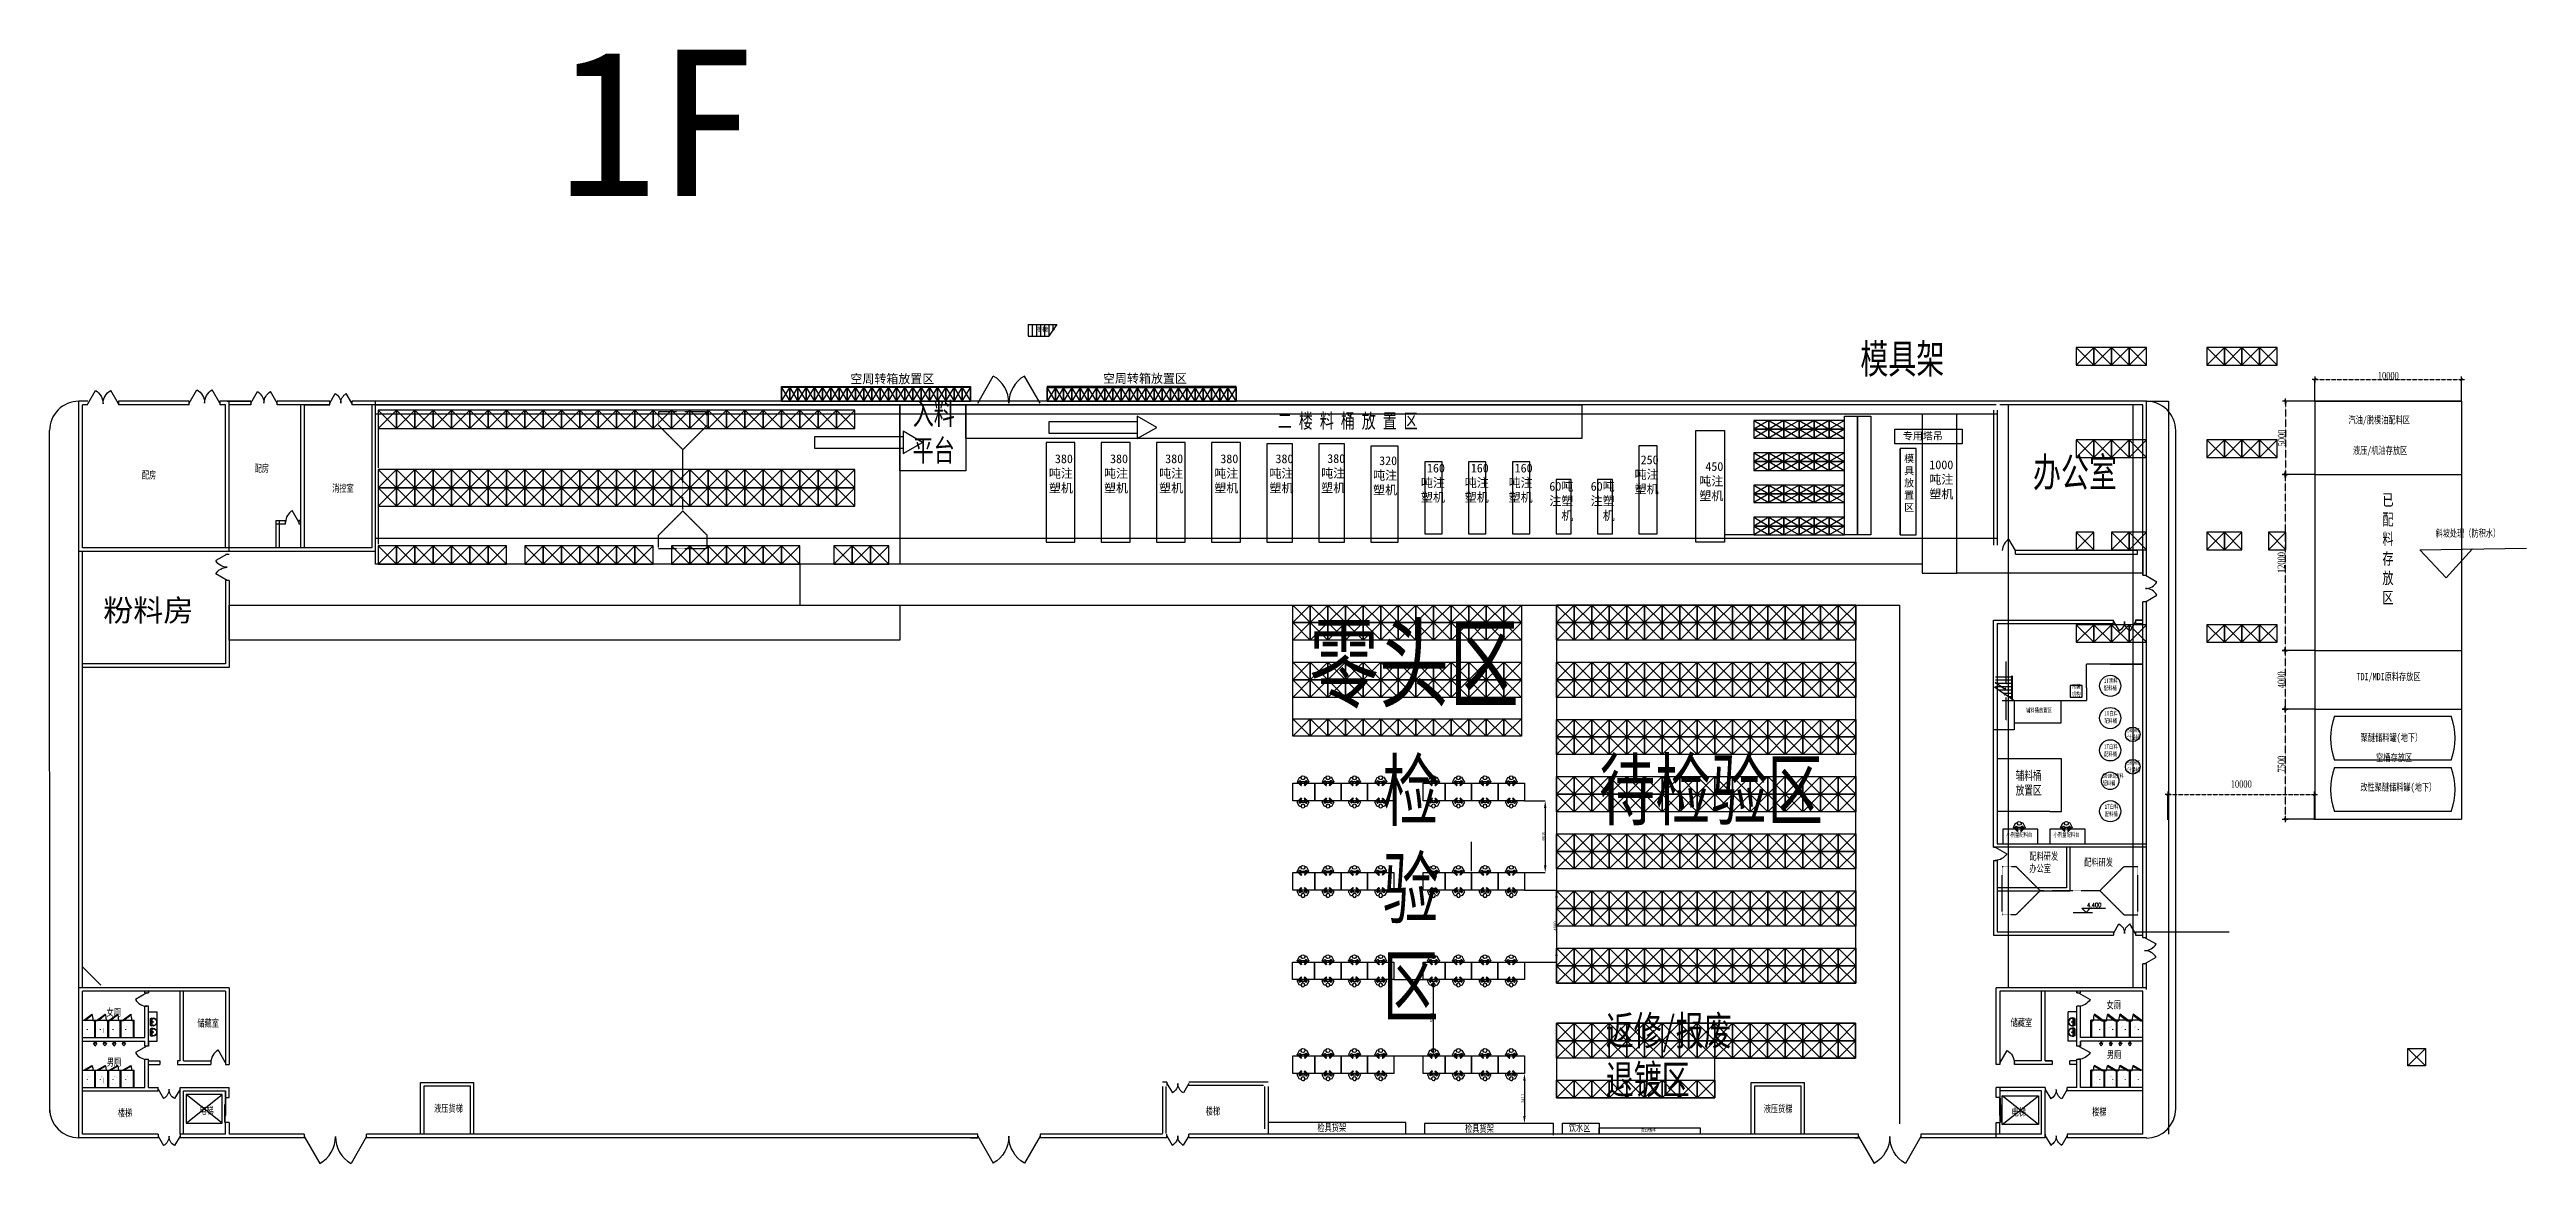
# Model space of a CAD drawing. Header units: millimetres. Extents: x 958 to 636282, y 2095 to 161571.
# Drawn here: x 397859 to 566759, y 85581 to 161571 of the extents above; entities that cross this region are included whole.
import ezdxf
from ezdxf.enums import TextEntityAlignment as Align

# ---------------------------------------------------------------- set-up
doc = ezdxf.new("R2010")
doc.units = ezdxf.units.MM
doc.linetypes.add('ACAD_ISO04W100', pattern=[30.5, 24, -3, 0.5, -3])
doc.linetypes.add('DASH', pattern=[0.35, 0.25, -0.1])
for name, color, linetype in [('9', 105, 'ACAD_ISO04W100'), ('dl', 3, 'Continuous'), ('dote', 1, 'Continuous'), ('PUB_DIM', 3, 'Continuous'), ('STAIR', 6, 'Continuous'), ('wall', 2, 'Continuous'), ('WINDOW', 4, 'Continuous'), ('WINDOW_TEXT', 7, 'Continuous'), ('其他', 7, 'Continuous'), ('区域', 4, 'Continuous'), ('吊车', 3, 'DASH'), ('墙体', 7, 'Continuous'), ('洁具', 73, 'Continuous'), ('窗子', 123, 'Continuous'), ('设备', 7, 'Continuous')]:
    doc.layers.add(name, color=color, linetype=linetype)
doc.layers.add('文字', color=7, linetype='Continuous', lineweight=25)
doc.styles.add('1', font='', dxfattribs={"width": 0.7})
doc.styles.add('dim_font', font='SIMPLEX.shx', dxfattribs={"width": 0.8})
doc.styles.add('SIMPLEX', font='SIMPLEX.SHX')
doc.styles.get("Standard").update_dxf_attribs({"font": 'arial.ttf'})
doc.styles.add('坐标标注', font='times.ttf', dxfattribs={"width": 0.75})
doc.styles.get('1').set_extended_font_data('FangSong_GB2312')
doc.dimstyles.new('4.0', dxfattribs={"dimtxt": 200, "dimasz": 500, "dimexe": 1.2, "dimexo": 0.5, "dimgap": 1.5, "dimtad": 1, "dimdec": 0, "dimdsep": 46, "dimtxsty": 'Standard', "dimcen": 2.5, "dimclrd": 3, "dimclre": 2, "dimclrt": 2, "dimadec": 0, "dimazin": 2, "dimtfac": 1, "dimtdec": 0, "dimtmove": 0, "dimatfit": 3, "dimfxl": 1, "dimtolj": 1, "dimtzin": 0, "dimarcsym": 0})
doc.dimstyles.new('FAST', dxfattribs={"dimtxt": 600, "dimasz": 500, "dimexe": 1.25, "dimexo": 1, "dimgap": 1, "dimtad": 1, "dimtoh": 1, "dimdec": 1, "dimzin": 1, "dimdsep": 46, "dimtxsty": '坐标标注', "dimblk": '尺寸起止点', "dimcen": 2.5, "dimadec": 0, "dimazin": 0, "dimtfac": 1, "dimtdec": 1, "dimtmove": 2, "dimatfit": 3, "dimfxl": 1, "dimarcsym": 0})

msp = doc.modelspace()

# ---------------------------------------------------------------- texts
at = {"insert": (432499.96, 161571.047), "char_height": 10000, "attachment_point": 1}
msp.add_mtext_dynamic_manual_height_columns('{\\fFangSong|b0|i0|c134|p49;1F}', width=111095.31182, gutter_width=12.5, heights=[0], dxfattribs=at)
at = {"style": '1'}
for s, insert, char_height, width, attachment_point in [('模具架', (521334.837, 141471.344), 2000, 5764.47054, 1), ('入料平台', (456719.687, 137474.493), 1500, 3338.79362, 1), ('二 楼 料 桶 放 置 区', (481615.307, 136737.509), 1000, 9826.41961, 1), ('{\\W1;\\C0;专用塔吊}', (524237.277, 135460.286), 500, 3274.12422, 1), ('汽油/脱模油配料区', (554622.372, 136553.674), 500, 5946.81182, 1), ('{\\W1;\\C0;模具放置区}', (524323.942, 133919.367), 500, 860.88042, 1), ('{\\W1;\\C0;1000吨注塑机}', (526042.457, 133542.125), 600, 1937.29098, 1), ('办公室', (533107.043, 133735.964), 2000, 6291.77518, 1), ('液压/机油存放区', (554928.725, 134474.798), 500, 5946.81182, 1), ('配房', (404155.547, 132798.144), 500, 2940.00206, 1), ('配房', (411845.699, 133251.321), 500, 2940.00206, 1), ('消控室', (417129.739, 131894.304), 500, 2940.00206, 1), ('已\\P配\\P料\\P存\\P放\\P区', (556933.942, 131249.961), 800, 5946.81182, 1), ('{\\C3;斜坡处理（防积水）}', (560556.303, 128827.774), 500, 5946.81182, 1), ('注塑件仓库', (400459.052, 127454.113), 3, 14769.99812, 1), ('{\\W1;\\C0;粉料房}', (401524.67, 124060.298), 1500, 7500.34354, 1), ('{\\C3;零头区}', (483744.018, 122209.042), 5000, 17769.99812, 1), ('吊装\\P机构', (535763.61, 118267.217), 300, 1512.10021, 1), ('1T黑料\\P配料桶', (537944.202, 118662.857), 300, 1512.10021, 1), ('TDI/MDI原料存放区', (555173.791, 119044.264), 500, 5946.81182, 1), ('辅料桶放置区', (532638.205, 116651.018), 300, 1935.25344, 1), ('1T白料\\P配料桶', (537965.424, 116428.729), 300, 1512.10021, 1), ('500KG\\P计量桶', (539539.722, 115294.483), 300, 1512.10021, 1), ('聚醚储料罐(地下）', (555454.603, 114890.654), 500, 5946.81182, 1), ('1T白料\\P配料桶', (537956.851, 114166.918), 300, 1512.10021, 1), ('空桶存放区', (556507.827, 113527.099), 500, 5946.81182, 1), ('辅料桶放置区', (531932.347, 112337.923), 600, 2160.91051, 1), ('500KG白料\\P配料桶', (537849.577, 112176.381), 300, 1512.10021, 1), ('500KG\\P计量桶', (539539.722, 113087.351), 300, 1512.10021, 1), ('改性聚醚储料罐(地下）', (555428.708, 111507.965), 500, 5946.81182, 1), ('1T白料\\P配料桶', (537998.184, 110071.044), 300, 1512.10021, 1), ('小剂量配料台', (531298.001, 108159.229), 300, 1939.15553, 1), ('小剂量配料台', (534513.078, 108159.229), 300, 1939.15553, 1), ('配料研发办公室', (532861.997, 106794.186), 500, 2133.71873, 1), ('\\pxt10;配料研发', (536602.293, 106379.786), 500, 2257.73665, 1), ('女厕', (538123.72, 96647.208), 500, 2940.00206, 1), ('女厕', (401745.917, 96143.209), 500, 2940.00206, 1), ('储藏室', (407937.494, 95407.064), 500, 2940.00206, 1), ('{\\C3;返修/报废\\P退镀区}', (503976.724, 95645.574), 2000, 17769.99812, 1), ('储藏室', (531583.738, 95440.471), 500, 2940.00206, 1), ('男厕', (538140.212, 93252.556), 500, 2940.00206, 1), ('男厕', (401762.409, 92748.557), 500, 2940.00206, 1), ('电梯', (408072.081, 89447.572), 500, 2940.00206, 1), ('液压货梯', (424078.814, 89592.34), 500, 2940.00206, 1), ('液压货梯', (514749.374, 89567.708), 500, 2940.00206, 1), ('楼梯', (402521.8, 89281.697), 500, 2940.00206, 1), ('楼梯', (476701.683, 89405.713), 500, 2940.00206, 1), ('检具货架', (484313.538, 88282.645), 500, 2940.00206, 1), ('检具货架', (494383.538, 88222.639), 500, 2940.00206, 1), ('饮水区', (501454.905, 88275.081), 500, 2940.00206, 1), ('员工储物柜', (506395.699, 87929.807), 200, 2940.00206, 1), ('电梯', (532626.036, 89340.306), 500, 2940.00206, 3), ('楼梯', (537144.821, 89358.368), 500, 2940.00206, 1)]:
    msp.add_mtext(s, dxfattribs=dict(at, insert=insert, char_height=char_height, width=width, attachment_point=attachment_point))
at = {"color": 3, "insert": (488764.516, 113023.096), "char_height": 4000, "width": 17769.99812, "attachment_point": 1, "style": '1'}
msp.add_mtext('检\\P验\\P区', dxfattribs=at)
at = {"color": 0, "insert": (503524.303, 113077.97), "char_height": 4000, "width": 16424.8703, "attachment_point": 1, "style": '1'}
msp.add_mtext('{\\C3;待检验区}', dxfattribs=at)
at = {"layer": 'PUB_DIM', "style": 'dim_font', "width": 0.8}
msp.add_text('4.400', height=288, dxfattribs=at).set_placement((537280.202, 103216.158), align=Align.MIDDLE)
at = {"layer": '文字', "attachment_point": 1, "style": '1'}
for s, insert, char_height, width in [('{\\W1;\\C0;楼梯}', (465109.233, 142629.755), 300, 1777.40491), ('{\\W1;\\C0;空周转箱放置区}', (452466.419, 139399.718), 600, 6519.25394), ('{\\W1;\\C0;空周转箱放置区}', (469689.158, 139430.062), 600, 6519.25394)]:
    msp.add_mtext(s, dxfattribs=dict(at, insert=insert, char_height=char_height, width=width))
at = {"layer": '设备', "char_height": 600, "width": 1937.29098, "attachment_point": 3, "style": '1'}
for s, insert in [('{\\W1;\\C0;380吨注塑机}', (467640.227, 133953.254)), ('{\\W1;\\C0;380吨注塑机}', (471400.227, 133953.254)), ('{\\W1;\\C0;380吨注塑机}', (475160.227, 133953.254)), ('{\\W1;\\C0;380吨注塑机}', (478920.227, 133953.254)), ('{\\W1;\\C0;380吨注塑机}', (482680.227, 133953.254)), ('{\\W1;\\C0;380吨注塑机}', (486208.345, 133967.735)), ('{\\W1;\\C0;320吨注塑机}', (489750.005, 133819.519)), ('{\\W1;\\C0;250吨注塑机}', (507581.037, 133883.268)), ('{\\W1;\\C0;160吨注塑机}', (493009.558, 133319.208)), ('{\\W1;\\C0;160吨注塑机}', (495999.558, 133319.208)), ('{\\W1;\\C0;160吨注塑机}', (498989.558, 133319.208)), ('{\\W1;\\C0;60吨注塑机}', (501765.207, 132074.117)), ('{\\W1;\\C0;60吨注塑机}', (504585.207, 132074.117)), ('{\\W1;\\C0;450吨注塑机}', (511993.939, 133425.811))]:
    msp.add_mtext(s, dxfattribs=dict(at, insert=insert))

# ---------------------------------------------------------------- blocks, each defined once
blk = doc.blocks.new('_dblk')
blk.add_line((-0.5, 0), (0, -0.87))
blk.add_arc((-0.5, 0), 1, 300, 0)
at = {"layer": 'WINDOW_TEXT', "style": 'SIMPLEX', "flags": 9}
blk.add_attdef('A', text='', height=1, dxfattribs=at).set_placement((0, 1.5), align=Align.MIDDLE)
blk = doc.blocks.new('M_E6')
for p, q in [((240, 0), (-240, 0)), ((-237, 0), (239, 0)), ((240, 0), (270, -79)), ((-213, -36), (-271, -91)), ((-240, 0), (-270, -79)), ((-179, -23), (181, -23)), ((141, -105), (-141, -105)), ((-141, -105), (141, -105)), ((217, -37), (274, -95))]:
    blk.add_line(p, q)
for centre, radius in [((-99, -65), 16.3), ((2, -172), 31.6), ((2, -172), 23), ((101, -65), 16.3)]:
    blk.add_circle(centre, radius)
for centre, radius, start, end in [((28, -152), 307, 166.17513, 244.72963), ((-141, -205), 100, 90, 190.56023), ((0, -179), 243, 190.56023, 349.43977), ((-179, -73), 50, 90, 133.18096), ((0, -201), 250, 245.80711, 296.46282), ((28, -152), 307, 266.58899, 266.59358), ((-28, -152), 307, 297.06391, 13.82487), ((141, -205), 100, 349.43977, 90), ((181, -73), 50, 44.56072, 90)]:
    blk.add_arc(centre, radius, start, end)
at = {"width": 0.8, "flags": 9}
for tag in ['XSIZE', 'YSIZE']:
    blk.add_attdef(tag, (0, 0), '', height=0.5, dxfattribs=at)
blk = doc.blocks.new('A$C233E54F0')
at = {"layer": '窗子', "rotation": 270}
blk.add_blockref('M_E6', (459, 274), dxfattribs=at)
blk = doc.blocks.new('_dblk1')
for p, q in [((-0.5, 0), (-0.25, -0.43)), ((0.5, 0), (0.25, -0.43))]:
    blk.add_line(p, q)
for centre, start, end in [((-0.5, 0), 300, 0), ((0.5, 0), 180, 240)]:
    blk.add_arc(centre, 0.5, start, end)
at = {"layer": 'WINDOW_TEXT', "style": 'SIMPLEX', "flags": 9}
blk.add_attdef('A', text='', height=1, dxfattribs=at).set_placement((0, 1.5), align=Align.MIDDLE)
blk = doc.blocks.new('_liftd')
for points in [[(-0.55, -0.6), (-0.55, -0.77), (0.24, -0.77), (0.24, -0.6), (-0.55, -0.6)], [(-0.24, -0.78), (-0.24, -0.96), (0.55, -0.96), (0.55, -0.78), (-0.24, -0.78)]]:
    blk.add_lwpolyline(points)
blk = doc.blocks.new('A$C51AF1C80')
at = {"layer": '洁具'}
blk.add_line((307, 256, -1440), (267, 256, -1440), dxfattribs=at)
at = {"layer": '洁具', "const_width": 1.5, "elevation": -1440}
for points in [[(60, 276, 0.4621922), (2, 226, 0.4621922)], [(2, 51, 0.4621922), (60, 1, 0.4621922)], [(52, 256, 0.4142136), (22, 226, 0.4142136)], [(22, 51, 0.4142136), (52, 21, 0.4142136)], [(317, 246, 0.4142136), (307, 256, 0.4142136)], [(307, 21, 0.4142136), (317, 31, 0.4142136)], [(367, 21, 0.9789497), (367, 256, 0.9789497)], [(368, 1, 0.9789497), (368, 277, 0.9789497)]]:
    blk.add_lwpolyline(points, format="xyb", dxfattribs=at)
for points in [[(2, 51), (2, 226)], [(22, 226), (22, 51)], [(267, 256), (52, 256)], [(52, 21), (269, 21)], [(383, 276), (60, 276)], [(368, 1), (60, 1)], [(342, 256), (267, 256)], [(342, 21), (267, 21)], [(317, 256), (367, 256)], [(317, 31), (317, 246)], [(317, 21), (367, 21)]]:
    blk.add_lwpolyline(points, dxfattribs=at)
at = {"layer": '洁具', "width": 0.8, "flags": 9}
for tag in ['YSIZE', 'XSIZE']:
    blk.add_attdef(tag, (2, 139, -1440), '', height=0.5, rotation=180, dxfattribs=at)
blk = doc.blocks.new('A$C089B79D4')
at = {"layer": '洁具'}
blk.add_line((214, 69), (214, 295), dxfattribs=at)
at = {"layer": '洁具', "const_width": 1.5}
for points in [[(149, 56), (148, 58), (140, 65), (132, 72), (124, 78), (117, 84), (109, 88), (102, 92), (94, 96), (87, 100), (80, 103), (73, 106), (66, 109), (59, 111), (52, 114), (46, 117), (41, 120), (36, 124), (31, 127), (27, 131), (23, 135), (19, 139), (16, 143), (13, 147), (10, 152), (8, 156), (6, 161), (4, 165), (3, 170), (2, 175), (1, 180), (1, 186), (1, 186)], [(142, 306), (141, 304), (133, 296), (126, 289), (119, 282), (111, 277), (104, 272), (97, 267), (90, 263), (83, 259), (75, 255), (68, 252), (62, 249), (55, 246), (49, 242), (43, 239), (38, 236), (33, 232), (28, 228), (24, 224), (20, 220), (17, 216), (14, 212), (11, 207), (9, 203), (7, 198), (5, 193), (3, 188), (3, 185)], [(149, 314), (140, 303)], [(146, 313), (159, 323), (170, 331), (180, 337), (189, 342), (198, 345), (205, 348), (212, 350), (218, 351), (224, 352), (230, 353), (236, 354), (241, 355), (247, 355), (253, 356), (259, 356), (265, 357), (272, 357), (279, 357), (287, 357), (297, 356), (307, 356), (320, 354), (334, 353), (351, 351)], [(156, 48), (147, 59)], [(153, 49), (167, 40), (178, 32), (189, 27), (198, 23), (207, 20), (214, 18), (221, 16), (228, 15), (234, 15), (240, 14), (245, 13), (251, 13), (257, 13), (263, 12), (268, 12), (275, 12), (281, 13), (289, 13), (297, 13), (306, 14), (317, 16), (329, 18), (343, 20), (351, 22)], [(346, 352), (352, 351)], [(361, 1), (361, 371), (351, 371), (351, 351)], [(361, 1), (351, 1), (351, 21)]]:
    blk.add_lwpolyline(points, dxfattribs=at)
at = {"layer": '洁具'}
for radius in [47.3, 34.6, 22.1]:
    blk.add_circle((299, 182), radius, dxfattribs=at)
for centre, radius, start, end in [((85, 176), 40.9, 98.06023, 266.34351), ((-5, 517), 312, 285.60867, 314.71319), ((-2, -201), 346, 51.29987, 75.93844)]:
    blk.add_arc(centre, radius, start, end, dxfattribs=at)
at = {"layer": '洁具', "oblique": -180, "text_generation_flag": 4, "width": 0.8, "flags": 9}
for tag in ['YSIZE', 'XSIZE']:
    blk.add_attdef(tag, (361, 186), '', height=0.5, rotation=90, dxfattribs=at)
blk = doc.blocks.new('M_A0GGR')
for p, q in [((-0.5, 0), (-0.25, -0.433)), ((0.5, 0), (0.25, -0.433))]:
    blk.add_line(p, q)
for centre, start, end in [((-0.5, 0), 300, 0), ((0.5, 0), 180, 240)]:
    blk.add_arc(centre, 0.5, start, end)
blk = doc.blocks.new('M_A1SFU')
blk.add_line((-0.5, 0), (0, -0.87))
blk.add_arc((-0.5, 0), 1, 300, 0)
blk = doc.blocks.new('尺寸起止点')
for p, q in [((-2, 0), (2, 0)), ((0, -2), (0, 2))]:
    blk.add_line(p, q)
blk.add_lwpolyline([(-0.9, -0.9, 0.5, 0.5, 0), (0.9, 0.9, 0, 0, 0)], format="xyseb")
blk = doc.blocks.new('*D91')
at = {"color": 0, "lineweight": -2, "transparency": 16777216}
for p, q in [((542312, 109018), (542312, 110750)), ((552312, 109018), (552312, 110750))]:
    blk.add_line(p, q, dxfattribs=at)
at = {"color": 0, "linetype": 'DASH', "lineweight": -2, "transparency": 16777216}
blk.add_line((542412, 110749), (552212, 110749), dxfattribs=at)
at = {"layer": 'Defpoints', "color": 0, "transparency": 16777216}
for p in [(552312, 110749), (542312, 109017), (552312, 109017)]:
    blk.add_point(p, dxfattribs=at)
at = {"color": 0, "lineweight": -2, "transparency": 16777216, "xscale": 100, "yscale": 100, "zscale": 100, "rotation": 180}
blk.add_blockref('尺寸起止点', (542312, 110749), dxfattribs=at)
at = {"color": 0, "lineweight": -2, "transparency": 16777216, "xscale": 100, "yscale": 100, "zscale": 100}
blk.add_blockref('尺寸起止点', (552312, 110749), dxfattribs=at)
at = {"color": 0, "transparency": 16777216, "insert": (547312, 111466), "char_height": 500, "attachment_point": 5, "style": '坐标标注'}
blk.add_mtext('10000', dxfattribs=at)
blk = doc.blocks.new('*D104')
at = {"color": 0, "lineweight": -2, "transparency": 16777216}
for p, q in [((552339, 137575), (552339, 139068)), ((562339, 137575), (562339, 139068))]:
    blk.add_line(p, q, dxfattribs=at)
at = {"color": 0, "linetype": 'DASH', "lineweight": -2, "transparency": 16777216}
blk.add_line((552439, 139067), (562239, 139067), dxfattribs=at)
at = {"layer": 'Defpoints', "color": 0, "transparency": 16777216}
for p in [(562339, 139067), (552339, 137574), (562339, 137574)]:
    blk.add_point(p, dxfattribs=at)
at = {"color": 0, "lineweight": -2, "transparency": 16777216, "xscale": 100, "yscale": 100, "zscale": 100, "rotation": 180}
blk.add_blockref('尺寸起止点', (552339, 139067), dxfattribs=at)
at = {"color": 0, "lineweight": -2, "transparency": 16777216, "xscale": 100, "yscale": 100, "zscale": 100}
blk.add_blockref('尺寸起止点', (562339, 139067), dxfattribs=at)
at = {"color": 0, "transparency": 16777216, "insert": (557339, 139322), "char_height": 500, "attachment_point": 5, "style": '坐标标注'}
blk.add_mtext('10000', dxfattribs=at)
blk = doc.blocks.new('*D105')
at = {"color": 0, "lineweight": -2, "transparency": 16777216}
for p, q in [((552338, 137574), (550320, 137574)), ((552338, 132574), (550320, 132574))]:
    blk.add_line(p, q, dxfattribs=at)
at = {"color": 0, "linetype": 'DASH', "lineweight": -2, "transparency": 16777216}
blk.add_line((550321, 137474), (550321, 132674), dxfattribs=at)
at = {"layer": 'Defpoints', "color": 0, "transparency": 16777216}
for p in [(552339, 137574), (550321, 132574), (552339, 132574)]:
    blk.add_point(p, dxfattribs=at)
at = {"color": 0, "lineweight": -2, "transparency": 16777216, "xscale": 100, "yscale": 100, "zscale": 100}
for p, rotation in [((550321, 137574), 90), ((550321, 132574), 270)]:
    blk.add_blockref('尺寸起止点', p, dxfattribs=dict(at, rotation=rotation))
at = {"color": 0, "transparency": 16777216, "insert": (550066, 135074), "char_height": 500, "attachment_point": 5, "rotation": 90, "style": '坐标标注'}
blk.add_mtext('5000', dxfattribs=at)
blk = doc.blocks.new('*D106')
at = {"color": 0, "lineweight": -2, "transparency": 16777216}
for p, q in [((552338, 120575), (550303, 120575)), ((552338, 116574), (550303, 116574))]:
    blk.add_line(p, q, dxfattribs=at)
at = {"color": 0, "linetype": 'DASH', "lineweight": -2, "transparency": 16777216}
blk.add_line((550304, 120475), (550304, 116674), dxfattribs=at)
at = {"layer": 'Defpoints', "color": 0, "transparency": 16777216}
for p in [(552339, 120575), (550304, 116574), (552339, 116574)]:
    blk.add_point(p, dxfattribs=at)
at = {"color": 0, "lineweight": -2, "transparency": 16777216, "xscale": 100, "yscale": 100, "zscale": 100}
for p, rotation in [((550304, 120575), 90), ((550304, 116574), 270)]:
    blk.add_blockref('尺寸起止点', p, dxfattribs=dict(at, rotation=rotation))
at = {"color": 0, "transparency": 16777216, "insert": (550048, 118574), "char_height": 500, "attachment_point": 5, "rotation": 90, "style": '坐标标注'}
blk.add_mtext('4000', dxfattribs=at)
blk = doc.blocks.new('*D107')
at = {"color": 0, "lineweight": -2, "transparency": 16777216}
for p, q in [((552337, 116574), (550308, 116574)), ((552338, 109074), (550308, 109074))]:
    blk.add_line(p, q, dxfattribs=at)
at = {"color": 0, "linetype": 'DASH', "lineweight": -2, "transparency": 16777216}
blk.add_line((550309, 116474), (550309, 109174), dxfattribs=at)
at = {"layer": 'Defpoints', "color": 0, "transparency": 16777216}
for p in [(552338, 116574), (550309, 109074), (552339, 109074)]:
    blk.add_point(p, dxfattribs=at)
at = {"color": 0, "lineweight": -2, "transparency": 16777216, "xscale": 100, "yscale": 100, "zscale": 100}
for p, rotation in [((550309, 116574), 90), ((550309, 109074), 270)]:
    blk.add_blockref('尺寸起止点', p, dxfattribs=dict(at, rotation=rotation))
at = {"color": 0, "transparency": 16777216, "insert": (550053, 112824), "char_height": 500, "attachment_point": 5, "rotation": 90, "style": '坐标标注'}
blk.add_mtext('7500', dxfattribs=at)
blk = doc.blocks.new('*D108')
at = {"color": 0, "lineweight": -2, "transparency": 16777216}
for p, q in [((552338, 132574), (550303, 132574)), ((552338, 120575), (550303, 120575))]:
    blk.add_line(p, q, dxfattribs=at)
at = {"color": 0, "linetype": 'DASH', "lineweight": -2, "transparency": 16777216}
blk.add_line((550304, 132474), (550304, 120675), dxfattribs=at)
at = {"layer": 'Defpoints', "color": 0, "transparency": 16777216}
for p in [(552339, 132574), (550304, 120575), (552339, 120575)]:
    blk.add_point(p, dxfattribs=at)
at = {"color": 0, "lineweight": -2, "transparency": 16777216, "xscale": 100, "yscale": 100, "zscale": 100}
for p, rotation in [((550304, 132574), 90), ((550304, 120575), 270)]:
    blk.add_blockref('尺寸起止点', p, dxfattribs=dict(at, rotation=rotation))
at = {"color": 0, "transparency": 16777216, "insert": (550048, 126574), "char_height": 500, "attachment_point": 5, "rotation": 90, "style": '坐标标注'}
blk.add_mtext('12000', dxfattribs=at)
blk = doc.blocks.new('_ARROW')
blk.add_solid([(0, 0), (-1, 0.1), (-1, -0.1)])
blk = doc.blocks.new('A$C35020EBF')
at = {"color": 4, "linetype": 'ByBlock'}
for p, q in [((0, 488), (3, 444)), ((11, 913), (6, 870)), ((8, 432), (412, 6)), ((433, 1338), (16, 925)), ((133, 472), (26, 507)), ((31, 850), (140, 881)), ((169, 371), (146, 458)), ((153, 895), (178, 982)), ((433, 202), (177, 359)), ((188, 993), (449, 1142)), ((292, 426), (323, 528)), ((402, 369), (292, 426)), ((412, 976), (300, 923)), ((300, 923), (327, 819)), ((323, 528), (452, 539)), ((327, 819), (457, 804)), ((497, 386), (402, 369)), ((506, 955), (412, 976)), ((434, 2), (879, 224)), ((455, 672), (451, 474)), ((458, 869), (455, 672)), ((893, 1106), (456, 1341)), ((558, 310), (458, 205)), ((468, 409), (556, 339)), ((473, 1138), (570, 1030)), ((567, 1001), (477, 934)), ((888, 235), (969, 463)), ((975, 863), (902, 1094))]:
    blk.add_line(p, q, dxfattribs=at)
at = {"color": 4, "linetype": 'ByBlock', "extrusion": (0, 0, -1)}
for centre, major_axis, start_param, end_param in [((19, 489), (13.8, 13.8), 3.8592047, 5.8153226), ((22, 446), (13.8, 13.8), 3.1693306, 3.8592047), ((22, 446), (13.8, 13.8), 3.1693306, 3.8592047), ((26, 868), (-13.8, 13.8), 3.6419126, 5.5980305), ((30, 911), (13.8, 13.8), 4.0272342, 4.7171083), ((127, 453), (13.8, 13.8), -0.4678627, 0.5344764), ((134, 900), (-13.8, 13.8), 2.6395735, 3.6419126), ((187, 375), (-13.8, 13.8), 4.4771147, 5.2468654), ((197, 976), (-13.8, 13.8), 5.7811662, 6.550917), ((426, 19), (-13.8, 13.8), 3.4644906, 4.7401269), ((447, 1324), (-13.8, 13.8), 0.0047193, 1.2803556), ((444, 218), (-13.8, 13.8), 3.119604, 4.4771147), ((458, 1125), (-13.8, 13.8), 0.2677317, 1.6252423), ((671, 496), (156, 156), 3.5208135, 3.8272446), ((677, 840), (-156, 156), 5.6299906, 5.9364217), ((544, 323), (-13.8, 13.8), 1.4584834, 3.119604), ((555, 1017), (-13.8, 13.8), 1.6252423, 3.2863628), ((886, 665), (218, 0), 1.181713, 5.1342088), ((870, 241), (13.8, 13.8), 1.1232729, 1.8936943), ((884, 1088), (-13.8, 13.8), 1.2803556, 2.050777), ((886, 665), (-218, 0), 1.9923512, 4.3230417)]:
    blk.add_ellipse(centre, major_axis=major_axis, ratio=1, start_param=start_param, end_param=end_param, dxfattribs=at)
blk = doc.blocks.new('A$C04442165')
at = {"color": 0}
for points in [[(0, 0), (1250, 0), (1250, 1250), (0, 1250), (0, 0)], [(0, 0), (1250, 1250)], [(0, 1250), (1250, 0)]]:
    blk.add_lwpolyline(points, dxfattribs=at)
blk = doc.blocks.new('托盘')
for p, q in [((0, 1200), (1200, 0)), ((1200, 1200), (0, 0))]:
    blk.add_line(p, q)
blk.add_lwpolyline([(0, 1200), (1200, 1200), (1200, 0), (0, 0)], close=True)
blk = doc.blocks.new('*D99')
at = {"color": 2, "lineweight": -2, "transparency": 16777216}
for p, q in [((489527, 98125), (492209, 98125)), ((489532, 92925), (492209, 92925))]:
    blk.add_line(p, q, dxfattribs=at)
at = {"color": 3, "lineweight": -2, "transparency": 16777216}
blk.add_line((492208, 97625), (492208, 93425), dxfattribs=at)
at = {"color": 3, "transparency": 16777216}
for points in [[(492124, 97625), (492291, 97625), (492208, 98125)], [(492124, 93425), (492291, 93425), (492208, 92925)]]:
    blk.add_solid(points, dxfattribs=at)
at = {"layer": 'Defpoints', "color": 0, "transparency": 16777216}
for p in [(489526, 98125), (489532, 92925), (492208, 92925)]:
    blk.add_point(p, dxfattribs=at)
at = {"color": 2, "transparency": 16777216, "insert": (492104, 95525), "char_height": 200, "attachment_point": 5, "rotation": 90}
blk.add_mtext('\\A1;5200', dxfattribs=at)
blk = doc.blocks.new('*D101')
at = {"color": 2, "lineweight": -2, "transparency": 16777216}
for p, q in [((498432, 110329), (499851, 110329)), ((498432, 105425), (499851, 105425))]:
    blk.add_line(p, q, dxfattribs=at)
at = {"color": 3, "lineweight": -2, "transparency": 16777216}
blk.add_line((499849, 109829), (499849, 105925), dxfattribs=at)
at = {"color": 3, "transparency": 16777216}
for points in [[(499766, 109829), (499933, 109829), (499849, 110329)], [(499766, 105925), (499933, 105925), (499849, 105425)]]:
    blk.add_solid(points, dxfattribs=at)
at = {"layer": 'Defpoints', "color": 0, "transparency": 16777216}
for p in [(498432, 110329), (498432, 105425), (499849, 105425)]:
    blk.add_point(p, dxfattribs=at)
at = {"color": 2, "transparency": 16777216, "insert": (499746, 107877), "char_height": 200, "attachment_point": 5, "rotation": 90}
blk.add_mtext('\\A1;4905', dxfattribs=at)
blk = doc.blocks.new('*D102')
at = {"color": 2, "lineweight": -2, "transparency": 16777216}
for p, q in [((498432, 104225), (500620, 104225)), ((498432, 99325), (500620, 99325))]:
    blk.add_line(p, q, dxfattribs=at)
at = {"color": 3, "lineweight": -2, "transparency": 16777216}
blk.add_line((500619, 103725), (500619, 99825), dxfattribs=at)
at = {"color": 3, "transparency": 16777216}
for points in [[(500536, 103725), (500702, 103725), (500619, 104225)], [(500536, 99825), (500702, 99825), (500619, 99325)]]:
    blk.add_solid(points, dxfattribs=at)
at = {"layer": 'Defpoints', "color": 0, "transparency": 16777216}
for p in [(498432, 104225), (498432, 99325), (500619, 99325)]:
    blk.add_point(p, dxfattribs=at)
at = {"color": 2, "transparency": 16777216, "insert": (500515, 101775), "char_height": 200, "attachment_point": 5, "rotation": 90}
blk.add_mtext('\\A1;4900', dxfattribs=at)
blk = doc.blocks.new('*D103')
at = {"color": 2, "lineweight": -2, "transparency": 16777216}
for p, q in [((498431, 91725), (498431, 91725)), ((498431, 88314), (498431, 88314))]:
    blk.add_line(p, q, dxfattribs=at)
at = {"color": 3, "lineweight": -2, "transparency": 16777216}
blk.add_line((498432, 91225), (498432, 88814), dxfattribs=at)
at = {"color": 3, "transparency": 16777216}
for points in [[(498349, 91225), (498515, 91225), (498432, 91725)], [(498349, 88814), (498515, 88814), (498432, 88314)]]:
    blk.add_solid(points, dxfattribs=at)
at = {"layer": 'Defpoints', "color": 0, "transparency": 16777216}
for p in [(498432, 91725), (498432, 88314), (498432, 88314)]:
    blk.add_point(p, dxfattribs=at)
at = {"color": 2, "transparency": 16777216, "insert": (498328, 90019), "char_height": 200, "attachment_point": 5, "rotation": 90}
blk.add_mtext('\\A1;3411', dxfattribs=at)

# ---------------------------------------------------------------- dimensions: what is measured, and where the dimension line sits
at = {"color": 3}
dim = msp.add_linear_dim(base=(562339.041, 139067.008), p1=(552339.041, 137574.129), p2=(562339.041, 137574.129), dimstyle='FAST', override={"dimtxt": 500, "dimasz": 100, "dimdec": 0}, dxfattribs=at)
dim.commit()
dim.dimension.update_dxf_attribs({"geometry": '*D104', "text_midpoint": (557339.041, 139322.334)})
for base, p1, p2, picture, middle in [((550320.856, 132574.129), (552339.041, 137574.129), (552339.041, 132574.129), '*D105', (550065.53, 135074.129)), ((550303.796, 120574.559), (552339.041, 132574.129), (552339.041, 120574.559), '*D108', (550048.47, 126574.344)), ((550303.796, 116574.129), (552339.041, 120574.559), (552339.041, 116574.129), '*D106', (550048.47, 118574.344)), ((550308.771, 109074.129), (552338.041, 116574.129), (552339.041, 109074.129), '*D107', (550052.724, 112824.129))]:
    dim = msp.add_linear_dim(base=base, p1=p1, p2=p2, angle=90, dimstyle='FAST', override={"dimtxt": 500, "dimasz": 100, "dimdec": 0}, dxfattribs=at)
    dim.commit()
    dim.dimension.update_dxf_attribs({"geometry": picture, "text_midpoint": middle})
dim = msp.add_linear_dim(base=(552311.724, 110748.83), p1=(542311.724, 109017.277), p2=(552311.724, 109017.277), dimstyle='FAST', override={"dimtxt": 500, "dimasz": 100, "dimdec": 0}, dxfattribs=at)
dim.commit()
dim.dimension.update_dxf_attribs({"geometry": '*D91', "text_midpoint": (547311.724, 111465.983), "dimtype": 160})
for base, p1, p2, picture, middle in [((499849.377, 105424.644), (498431.961, 110329.445), (498431.961, 105424.644), '*D101', (499745.763, 107877.045)), ((500619.059, 99324.726), (498431.961, 104224.644), (498431.961, 99324.726), '*D102', (500515.444, 101774.685)), ((492207.544, 92924.644), (489526.217, 98124.726), (489531.961, 92924.644), '*D99', (492103.929, 95524.685)), ((498431.961, 88314.117), (498431.961, 91724.644), (498431.961, 88314.117), '*D103', (498328.279, 90019.381))]:
    dim = msp.add_linear_dim(base=base, p1=p1, p2=p2, angle=90, dimstyle='4.0')
    dim.commit()
    dim.dimension.update_dxf_attribs({"geometry": picture, "text_midpoint": middle})

# ---------------------------------------------------------------- linework, layer by layer
for p, q in [((400099.052, 127574.113), (400099.05, 137334.113)), ((400459.05, 137334.113), (400099.05, 137334.113)), ((407379.05, 137334.114), (402559.05, 137334.113)), ((409859.05, 137334.114), (409479.05, 137334.114)), ((409859.052, 127574.114), (409859.05, 137334.114)), ((410099.052, 127334.115), (410099.05, 137574.115)), ((411579.05, 137334.115), (410099.05, 137334.115)), ((416969.052, 137334.116), (413379.05, 137334.115)), ((530599.05, 137334.137), (418469.052, 137334.116)), ((540599.05, 137334.138), (530839.05, 137334.137)), ((540599.052, 127334.138), (540599.05, 137334.138)), ((413278.764, 129453.996), (413278.696, 127573.643)), ((413278.755, 129213.996), (413958.755, 129213.972)), ((413278.764, 129453.996), (413958.764, 129453.972)), ((413518.705, 129453.988), (413518.638, 127573.634)), ((414858.755, 129213.939), (414978.755, 129213.934)), ((414858.764, 129453.939), (414978.764, 129453.934)), ((420096.347, 127336.815), (399859.052, 127334.113)), ((419859.755, 127573.408), (400099.052, 127574.113)), ((400099.057, 97574.113), (400099.052, 127334.113)), ((540599.052, 125704.113), (540599.052, 127334.138)), ((559492.608, 127443.124), (566759.262, 127556.342)), ((559492.608, 127443.124), (561294.786, 125531.435)), ((561294.786, 125531.435), (563078.559, 127498.995)), ((449029.05, 126474.113), (449029.05, 123674.113)), ((449029.05, 123674.113), (524019.054, 123674.113)), ((524019.054, 88279.977), (524019.054, 123674.113)), ((540599.057, 101004.096), (540599.052, 123904.113)), ((540599.057, 101004.096), (540599.052, 123904.113)), ((494831.961, 105524.644), (494831.961, 107524.644)), ((530419.052, 107154.127), (530659.052, 107154.127)), ((530419.052, 106254.127), (530659.052, 106254.127)), ((538599.053, 101394.129), (538599.053, 101154.129)), ((540099.053, 101394.129), (540099.053, 101154.129)), ((540599.057, 97574.138), (540599.057, 99204.096)), ((409859.057, 97334.114), (400099.057, 97334.113)), ((400099.059, 87574.113), (400099.057, 97334.113)), ((404359.057, 97214.113), (404359.057, 97334.113)), ((404359.058, 94174.119), (404359.057, 96314.114)), ((404599.058, 97214.114), (404599.058, 97334.114)), ((404599.058, 94174.119), (404599.058, 96314.114)), ((406759.058, 92574.119), (406759.057, 97334.114)), ((406999.058, 92574.119), (406999.057, 97334.114)), ((540599.057, 97334.138), (530839.057, 97334.137)), ((533699.059, 92574.119), (533699.06, 97334.114)), ((533939.059, 92574.119), (533939.06, 97334.114)), ((536099.059, 97214.113), (536099.059, 97334.113)), ((536099.059, 94174.119), (536099.059, 96314.113)), ((536339.059, 94174.119), (536339.059, 96314.113)), ((536339.06, 97214.113), (536339.06, 97334.113)), ((540599.059, 87574.138), (540599.057, 97334.138)), ((404599.067, 95934.115), (405198.671, 95934.115)), ((405198.671, 93934.115), (405198.671, 95934.115)), ((535499.454, 93934.121), (535499.454, 95934.121)), ((536099.058, 95934.121), (535499.454, 95934.121)), ((400099.059, 94174.118), (404359.058, 94174.119)), ((400099.059, 93934.12), (404359.058, 93934.121)), ((404359.058, 93594.115), (404359.058, 93934.121)), ((404599.058, 93594.115), (404599.058, 94174.119)), ((404599.067, 93934.115), (405198.671, 93934.115)), ((536099.058, 93934.121), (535499.454, 93934.121)), ((536099.058, 93594.121), (536099.059, 94174.119)), ((540599.058, 94174.118), (536339.059, 94174.119)), ((540599.058, 93934.12), (536339.059, 93934.121)), ((536339.059, 93594.121), (536339.059, 93934.121)), ((404359.058, 90774.118), (404359.058, 92694.115)), ((404599.059, 90774.118), (404599.059, 92694.115)), ((404599.059, 92574.119), (405379.058, 92574.119)), ((404599.059, 92334.119), (405379.058, 92334.119)), ((406999.058, 92574.119), (408859.058, 92574.12)), ((533699.059, 92574.119), (531839.058, 92574.12)), ((534419.059, 92334.119), (531839.058, 92334.12)), ((534419.059, 92574.119), (533939.059, 92574.119)), ((536099.058, 92574.119), (535619.059, 92574.119)), ((536099.058, 92334.119), (535619.059, 92334.119)), ((536099.058, 90774.118), (536099.058, 92694.121)), ((536339.058, 90774.118), (536339.059, 92694.121)), ((400099.059, 90774.118), (404359.058, 90774.119)), ((400099.059, 90534.12), (405263.405, 90534.121)), ((404599.059, 90774.119), (405263.405, 90774.119)), ((405998.553, 90534.121), (406019.565, 90534.121)), ((406759.059, 87574.114), (406759.058, 90534.121)), ((406999.058, 90534.121), (409859.058, 90534.122)), ((406999.058, 87574.114), (406999.058, 90534.121)), ((409859.059, 90084.122), (409859.058, 90534.122)), ((423159.049, 91114.119), (426799.049, 91114.119)), ((423159.05, 87574.116), (423159.049, 91114.119)), ((423399.049, 90874.117), (426559.049, 90874.118)), ((423399.05, 87574.116), (423399.049, 90874.117)), ((426559.05, 87574.118), (426559.049, 90874.118)), ((426799.05, 87574.117), (426799.049, 91114.119)), ((513899.049, 91114.135), (517539.049, 91114.136)), ((513899.05, 87574.116), (513899.049, 91114.135)), ((514139.049, 90874.134), (517299.049, 90874.134)), ((514139.05, 87574.133), (514139.049, 90874.134)), ((517299.05, 87574.134), (517299.049, 90874.134)), ((517539.05, 87574.134), (517539.049, 91114.136)), ((533939.058, 90774.119), (530839.058, 90774.12)), ((533699.059, 90534.121), (530839.058, 90534.122)), ((533699.058, 87574.114), (533699.059, 90534.121)), ((533939.058, 87574.114), (533939.058, 90534.121)), ((536099.058, 90774.119), (535439.058, 90774.119)), ((540599.058, 90534.12), (535439.058, 90534.121)), ((540599.058, 90774.118), (536339.058, 90774.119)), ((409859.059, 87574.114), (409859.059, 88384.122)), ((530839.059, 87574.137), (530839.059, 88384.122)), ((405263.405, 87574.114), (400099.059, 87574.113)), ((409859.059, 87574.114), (406759.059, 87574.114)), ((415229.05, 87574.112), (410099.059, 87574.115)), ((461149.05, 87574.124), (419479.05, 87574.116)), ((473749.05, 87574.126), (465399.05, 87574.125)), ((521219.05, 87574.117), (475549.05, 87574.126)), ((533699.058, 87574.114), (525469.05, 87574.116)), ((540599.059, 87574.138), (535439.059, 87574.137))]:
    msp.add_line(p, q)
at = {"color": 4}
for points in [[(460656.128, 137574.124), (447776.129, 137574.127), (447776.129, 138574.125), (460656.127, 138574.125)], [(465891.973, 137574.125), (478771.971, 137574.127), (478771.971, 138574.125), (465891.973, 138574.125)]]:
    msp.add_lwpolyline(points, close=True, dxfattribs=at)
for points in [[(402559.05, 137574.113), (402559.05, 137334.113)], [(407379.05, 137334.114), (407379.05, 137574.114)], [(409979.05, 137574.113), (409479.05, 137574.113), (409479.05, 137334.114)], [(409979.05, 137574.113), (411579.05, 137574.113), (411579.05, 137334.115)], [(413379.05, 137334.115), (413379.05, 137574.115)], [(414979.052, 137334.115), (414978.695, 127573.574)], [(415219.052, 137334.115), (415213.555, 127573.574)], [(415219.052, 137334.115), (416969.052, 137334.115), (416969.052, 137574.116)], [(418469.052, 137574.116), (418469.052, 137334.116)], [(419859.755, 127573.408), (419859.753, 137334.116)], [(420096.347, 127336.815), (420096.347, 137574.113)], [(530419.052, 136974.127), (530419.052, 127754.127)], [(530659.052, 136974.127), (530659.052, 127754.127)], [(540839.041, 137574.129), (542339.041, 137574.129), (542339.041, 87574.129)], [(562339.041, 137574.129), (552339.041, 137574.129)], [(552339.041, 137574.129), (562339.041, 137574.129)], [(552339.041, 137574.129), (552339.041, 132574.129)], [(552339.041, 137574.129), (562339.041, 137574.129)], [(562339.041, 137575.129), (562339.041, 109074.129)], [(527919.052, 136704.113), (525549.052, 136704.113), (525549.052, 125854.113), (527919.052, 125854.113), (527919.052, 136704.113)], [(552337.041, 132574.129), (552339.041, 116574.129), (562339.041, 116574.129)], [(552339.041, 132574.129), (562339.041, 132574.129)], [(413958.755, 129213.939), (413958.764, 129453.972)], [(414978.764, 129453.934), (414858.764, 129453.934), (414858.755, 129213.939)], [(540239.042, 127154.127), (540239.042, 127394.127), (531914.267, 127394.127)], [(531914.267, 127154.127), (531914.267, 127394.127)], [(531914.267, 127154.127), (540239.042, 127154.127)], [(540599.052, 127454.113), (540599.052, 127454.113), (540599.052, 125704.113), (540839.052, 125704.113)], [(540839.066, 127454.113), (540839.052, 127454.113)], [(540839.052, 123904.113), (540599.052, 123904.113)], [(540839.052, 123904.113), (540599.052, 123904.113)], [(540839.042, 107154.129), (530419.052, 107154.127), (530419.052, 122654.127), (538599.053, 122654.129)], [(530659.052, 122414.129), (538599.053, 122414.131)], [(530659.052, 122414.129), (530659.052, 107394.127)], [(538599.053, 122414.131), (538599.053, 122654.129)], [(540099.053, 122654.129), (540599.053, 122654.129)], [(540599.053, 122654.129), (540099.053, 122654.129), (540099.053, 122414.131)], [(540099.053, 122414.131), (540599.053, 122414.131)], [(552339.041, 120574.559), (562339.041, 120574.559)], [(538381.171, 119637.956), (540599.053, 119637.957), (536763.121, 119637.957)], [(536763.121, 118022.403), (536763.121, 119637.957)], [(531825.468, 117154.127), (531825.468, 115154.127), (530419.052, 115154.127)], [(531019.052, 117154.127), (536763.121, 117154.127)], [(531835.88, 117146.975), (531835.88, 115646.975), (534235.88, 115646.975)], [(534235.88, 115646.975), (535035.88, 115646.975), (535035.88, 117154.127)], [(536763.121, 118022.403), (536763.121, 117154.127)], [(552339.041, 116574.129), (552339.041, 109074.129), (562339.041, 109074.129)], [(553678.449, 116092.984), (561622.772, 116092.984)], [(534259.052, 109594.127), (535059.052, 109594.127), (535059.052, 113194.127), (530659.052, 113194.127)], [(561622.772, 113092.984), (553678.449, 113092.984)], [(553678.449, 112592.984), (561622.772, 112592.984)], [(534259.052, 109594.127), (530659.052, 109594.127)], [(531043.975, 107394.127), (533443.975, 107394.127), (533443.975, 108394.127), (531043.975, 108394.127)], [(531043.975, 108394.127), (531043.975, 107394.127)], [(534259.052, 107394.127), (536659.052, 107394.127), (536659.052, 108394.127), (534259.052, 108394.127)], [(534259.052, 108394.127), (534259.052, 107394.127)], [(561622.772, 109592.984), (553678.449, 109592.984)], [(530659.052, 107394.127), (540839.042, 107394.127)], [(535629.047, 107154.128), (535629.047, 104154.128), (530659.052, 104154.127)], [(535389.047, 107154.128), (535389.047, 104394.128), (530659.052, 104394.127)], [(530419.052, 106254.127), (530419.052, 101154.127), (538599.053, 101154.129)], [(530659.052, 106254.127), (530659.052, 101394.127), (538599.053, 101394.129)], [(540099.053, 101394.129), (540599.056, 101394.129)], [(540099.053, 101154.129), (540599.056, 101154.129)], [(540599.057, 101004.096), (540839.057, 101004.096)], [(540839.042, 97454.096), (540839.042, 99204.096), (540599.057, 99204.096)], [(404359.057, 97214.113), (404599.058, 97214.114)], [(404599.058, 96314.114), (404359.057, 96314.114)], [(404599.058, 97334.114), (404599.058, 97214.114)], [(409859.053, 97334.114), (409859.054, 92334.12)], [(410099.057, 97574.115), (410099.058, 92334.12)], [(530599.058, 92334.449), (530599.057, 97574.137)], [(530839.057, 97334.137), (530839.058, 92334.449)], [(536099.059, 97334.113), (536099.059, 97214.113), (536339.06, 97214.113)], [(536339.06, 96314.113), (536099.059, 96314.113)], [(404599.067, 93934.115), (404599.067, 93594.115), (404359.058, 93594.115)], [(536339.059, 93934.121), (536339.059, 93594.121), (536099.058, 93594.121)], [(404359.058, 92694.115), (404599.059, 92694.115)], [(405379.058, 92574.119), (405379.058, 92334.119)], [(406759.058, 92574.119), (406579.058, 92574.119), (406579.058, 92334.119)], [(406579.058, 92334.119), (408859.058, 92334.12)], [(408859.058, 92574.12), (408859.058, 92334.12)], [(409859.058, 92334.12), (410099.058, 92334.12)], [(530839.058, 92334.449), (530599.058, 92334.449)], [(531839.058, 92334.12), (531839.058, 92574.12)], [(533939.059, 92574.119), (534419.059, 92574.119), (534419.059, 92334.119)], [(535619.059, 92334.119), (535619.059, 92574.119)], [(536099.058, 92694.121), (536339.059, 92694.121)], [(405263.405, 90534.121), (405263.405, 90774.119)], [(406759.058, 90534.121), (406759.058, 90774.119)], [(406759.058, 90774.095), (410099.058, 90774.095)], [(409859.058, 90534.122), (409859.058, 90084.122), (410099.059, 90084.121)], [(474049.05, 91134.127), (473749.05, 91134.127)], [(473749.05, 90834.127), (473749.05, 87634.126)], [(473989.05, 90834.127), (473989.05, 87634.126)], [(474049.05, 91134.127), (474049.05, 90894.127)], [(480949.05, 91134.127), (475549.05, 91134.127)], [(480649.05, 90894.127), (475549.05, 90894.127)], [(480709.05, 90834.127), (480709.05, 87934.127)], [(480949.05, 90834.127), (480949.05, 87934.127)], [(530839.058, 90774.12), (530599.058, 90774.12), (530599.058, 90774.12)], [(530839.058, 90774.12), (530839.058, 90084.122), (530599.059, 90084.122)], [(533939.058, 90774.119), (533939.058, 90774.119), (533939.058, 90774.119), (533939.058, 90534.121)], [(535439.058, 90534.121), (535439.058, 90774.119)], [(410099.059, 88384.122), (409859.059, 88384.122)], [(410099.059, 88384.122), (410099.059, 87574.115)], [(490349.05, 87574.123), (490349.05, 88374.123), (480949.05, 88374.123), (480949.05, 87634.127)], [(500419.05, 87514.117), (500419.05, 88314.117), (491622.781, 88314.117), (491619.05, 87574.123)], [(501019.05, 87574.121), (501019.05, 88334.258), (503519.05, 88334.258), (503519.05, 87574.121)], [(503519.05, 87574.121), (503519.05, 88024.121), (510419.05, 88024.121), (510419.05, 87574.119)], [(530599.059, 88384.122), (530839.059, 88384.122)], [(405263.405, 87574.114), (405263.405, 87334.114)], [(406759.059, 87574.114), (406759.059, 87334.114)], [(415229.05, 87574.112), (415229.05, 87334.111)], [(419729.05, 87334.116), (419479.05, 87334.116), (419479.05, 87574.116)], [(419679.05, 87334.113), (419479.05, 87334.113)], [(460649.05, 87334.124), (461149.05, 87334.124), (461149.05, 87574.124)], [(465399.05, 87574.124), (465399.05, 87334.125)], [(474049.05, 87334.126), (474049.05, 87574.126)], [(475549.05, 87334.126), (475549.05, 87574.126)], [(520969.05, 87334.135), (521219.05, 87334.135), (521219.05, 87574.117)], [(525469.05, 87574.117), (525469.05, 87334.136)], [(533939.058, 87574.136), (533939.058, 87334.137)], [(533939.058, 87334.137), (533939.058, 87574.114)], [(535439.059, 87574.137), (535439.059, 87334.137)]]:
    msp.add_lwpolyline(points)
at = {"color": 3}
for points in [[(456064.134, 135178.12), (456064.134, 134357.046), (450050.639, 134357.046), (450050.639, 135178.12)], [(457390.031, 134767.583), (456064.134, 135533.09), (456064.134, 134002.076)], [(472031.231, 136205.436), (472031.231, 135384.362), (466017.736, 135384.362), (466017.736, 136205.436)], [(473357.127, 135794.899), (472031.231, 136560.406), (472031.231, 135029.392)]]:
    msp.add_lwpolyline(points, close=True, dxfattribs=at)
at = {"color": 6}
msp.add_lwpolyline([(540599.052, 125854.115), (527919.052, 125854.113)], dxfattribs=at)
for points in [[(410100.388, 123674.099), (455849.05, 123674.099), (455849.05, 121274.099), (410100.388, 121274.099)], [(482631.461, 123674.113), (498231.461, 123674.113), (498231.461, 114723.482), (482631.461, 114723.482)], [(535653.549, 117392.281), (536453.549, 117392.281), (536453.549, 118192.281), (535653.549, 118192.281)]]:
    msp.add_lwpolyline(points, close=True)
at = {"color": 0}
for points in [[(484131.961, 111529.445), (484131.961, 110329.445), (482631.961, 110329.445), (482631.961, 111529.445)], [(485931.961, 111529.445), (485931.961, 110329.445), (484131.961, 110329.445), (484131.961, 111529.445)], [(487731.961, 111529.445), (487731.961, 110329.445), (485931.961, 110329.445), (485931.961, 111529.445)], [(489531.961, 111529.445), (489531.961, 110329.445), (487731.961, 110329.445), (487731.961, 111529.445)], [(493031.961, 111529.445), (493031.961, 110329.445), (491531.961, 110329.445), (491531.961, 111529.445)], [(494831.961, 111529.445), (494831.961, 110329.445), (493031.961, 110329.445), (493031.961, 111529.445)], [(496631.961, 111529.445), (496631.961, 110329.445), (494831.961, 110329.445), (494831.961, 111529.445)], [(498431.961, 111529.445), (498431.961, 110329.445), (496631.961, 110329.445), (496631.961, 111529.445)], [(484131.961, 105424.644), (484131.961, 104224.644), (482631.961, 104224.644), (482631.961, 105424.644)], [(485931.961, 105424.644), (485931.961, 104224.644), (484131.961, 104224.644), (484131.961, 105424.644)], [(487731.961, 105424.644), (487731.961, 104224.644), (485931.961, 104224.644), (485931.961, 105424.644)], [(489531.961, 105424.644), (489531.961, 104224.644), (487731.961, 104224.644), (487731.961, 105424.644)], [(493031.961, 105424.644), (493031.961, 104224.644), (491531.961, 104224.644), (491531.961, 105424.644)], [(494831.961, 105424.644), (494831.961, 104224.644), (493031.961, 104224.644), (493031.961, 105424.644)], [(496631.961, 105424.644), (496631.961, 104224.644), (494831.961, 104224.644), (494831.961, 105424.644)], [(498431.961, 105424.644), (498431.961, 104224.644), (496631.961, 104224.644), (496631.961, 105424.644)], [(484126.217, 99324.726), (484126.217, 98124.726), (482626.217, 98124.726), (482626.217, 99324.726)], [(485926.217, 99324.726), (485926.217, 98124.726), (484126.217, 98124.726), (484126.217, 99324.726)], [(487726.217, 99324.726), (487726.217, 98124.726), (485926.217, 98124.726), (485926.217, 99324.726)], [(489526.217, 99324.726), (489526.217, 98124.726), (487726.217, 98124.726), (487726.217, 99324.726)], [(493026.217, 99324.726), (493026.217, 98124.726), (491526.217, 98124.726), (491526.217, 99324.726)], [(494826.217, 99324.726), (494826.217, 98124.726), (493026.217, 98124.726), (493026.217, 99324.726)], [(496626.217, 99324.726), (496626.217, 98124.726), (494826.217, 98124.726), (494826.217, 99324.726)], [(498426.217, 99324.726), (498426.217, 98124.726), (496626.217, 98124.726), (496626.217, 99324.726)], [(484131.961, 92924.644), (484131.961, 91724.644), (482631.961, 91724.644), (482631.961, 92924.644)], [(485931.961, 92924.644), (485931.961, 91724.644), (484131.961, 91724.644), (484131.961, 92924.644)], [(487731.961, 92924.644), (487731.961, 91724.644), (485931.961, 91724.644), (485931.961, 92924.644)], [(489531.961, 92924.644), (489531.961, 91724.644), (487731.961, 91724.644), (487731.961, 92924.644)], [(493031.961, 92924.644), (493031.961, 91724.644), (491531.961, 91724.644), (491531.961, 92924.644)], [(494831.961, 92924.644), (494831.961, 91724.644), (493031.961, 91724.644), (493031.961, 92924.644)], [(496631.961, 92924.644), (496631.961, 91724.644), (494831.961, 91724.644), (494831.961, 92924.644)], [(498431.961, 92924.644), (498431.961, 91724.644), (496631.961, 91724.644), (496631.961, 92924.644)]]:
    msp.add_lwpolyline(points, close=True, dxfattribs=at)
at = {"color": 3}
msp.add_lwpolyline([(539316.385, 105842.584), (540257.418, 105842.584)], dxfattribs=at)
at = {"color": 4}
msp.add_lwpolyline([(400099.057, 99004.114), (401349.057, 97754.114)], dxfattribs=at)
for centre, radius in [((538374.36, 118162.988), 725), ((538374.36, 115962.988), 725), ((539909.041, 114856.192), 500), ((538374.36, 113762.988), 725), ((538374.36, 111687.988), 600), ((539909.041, 112649.06), 500), ((538374.36, 109612.988), 725)]:
    msp.add_circle(centre, radius)
for centre, start, end in [((557588.642, 114592.984), 159.01254856, 200.98745144), ((557712.579, 114592.984), 339.01254856, 20.98745144), ((557588.642, 111092.984), 159.01254856, 200.98745144), ((557712.579, 111092.984), 339.01254856, 20.98745144)]:
    msp.add_arc(centre, 4188.032, start, end)
at = {"layer": '9', "color": 125, "ltscale": 0.1}
for p, q in [((531409.041, 137334.138), (531409.041, 97574.138)), ((539909.041, 137334.138), (539909.041, 97574.138)), ((530714.452, 136704.113), (420094.452, 136704.113)), ((530714.452, 128204.113), (420094.452, 128204.113))]:
    msp.add_line(p, q, dxfattribs=at)
at = {"layer": 'dl'}
for p, q in [((397878.683, 89054.626), (397859.05, 135574.112)), ((542839.059, 89314.486), (542839.05, 135574.139)), ((399859.059, 87334.113), (399859.059, 87334.113)), ((540559.573, 87314.514), (540559.573, 87314.514))]:
    msp.add_line(p, q, dxfattribs=at)
for centre, start, end in [((399859.05, 135574.113), 90.00001047, 180.00001047), ((540839.05, 135574.138), 0.00001047, 90.00001047), ((399859.059, 89334.113), 180.00001047, 270.00001047), ((540839.059, 89314.514), 270.00001047, 0.00001047)]:
    msp.add_arc(centre, 2000, start, end, dxfattribs=at)
at = {"layer": 'PUB_DIM'}
for p, q in [((535847.462, 102710.223), (537169.519, 102710.223)), ((536726.908, 102710.223), (536438.908, 102998.223)), ((536438.908, 102998.223), (537014.908, 102998.223)), ((537014.908, 102998.223), (536726.908, 102710.223)), ((536726.908, 102998.223), (538048.965, 102998.223))]:
    msp.add_line(p, q, dxfattribs=at)
for points in [[(531281.477, 118309.706), (531281.477, 119826.876)], [(531281.477, 115843.701), (531281.477, 117360.871)]]:
    msp.add_lwpolyline(points, dxfattribs=at)
at = {"layer": 'STAIR'}
for p, q in [((464594.679, 142814.709), (464594.679, 142014.709)), ((464594.679, 142814.709), (466542.975, 142814.709)), ((464594.679, 142014.709), (465994.679, 142014.709)), ((464874.679, 142814.709), (464874.679, 142014.709)), ((465154.679, 142814.709), (465154.679, 142014.709)), ((465154.679, 142814.709), (465154.679, 142014.709)), ((465434.679, 142814.709), (465434.679, 142014.709)), ((465714.679, 142814.709), (465714.679, 142014.709)), ((465994.679, 142814.709), (465994.679, 142014.709)), ((466276.143, 142424.465), (465994.679, 142014.709)), ((466244.858, 142507.127), (466276.143, 142424.465)), ((466364.492, 142426.979), (466244.858, 142507.127)), ((466274.679, 142814.709), (466274.679, 142487.149)), ((466542.975, 142814.709), (466324.712, 142496.962)), ((466324.712, 142496.962), (466364.492, 142426.979)), ((531155.096, 117957.706), (530522.973, 118391.915)), ((531648.754, 118765.943), (530560.754, 118765.943)), ((531648.754, 118541.943), (530560.754, 118541.943)), ((531648.754, 118317.943), (530560.754, 118317.943)), ((531648.754, 118845.943), (531648.754, 117253.532)), ((531696.754, 118845.943), (531696.754, 117220.561)), ((531107.096, 117645.943), (530474.973, 118080.152)), ((531648.754, 118093.943), (530560.754, 118093.943)), ((531648.754, 117869.943), (530772.742, 117869.943)), ((531648.754, 117645.943), (531107.096, 117645.943)), ((531203.758, 117581.184), (531110.448, 117528.145)), ((531158.448, 117839.907), (531265.313, 117999.419)), ((531265.313, 117999.419), (531172.003, 117946.379)), ((531835.88, 117146.975), (531203.758, 117581.184)), ((531648.754, 117421.943), (531435.581, 117421.943)), ((409635.077, 90293.854), (407175.077, 90293.854)), ((407175.077, 90293.854), (407175.077, 88337.854)), ((407175.077, 88337.854), (409635.077, 90293.854)), ((409635.077, 88337.854), (407175.077, 90293.854)), ((409635.077, 88337.854), (409635.077, 90293.854)), ((531014.487, 88243.083), (531014.487, 90199.083)), ((531014.487, 88243.083), (533474.487, 90199.083)), ((533474.487, 88243.083), (531014.487, 90199.083)), ((531014.487, 90199.083), (533474.487, 90199.083)), ((533474.487, 90199.083), (533474.487, 88243.083)), ((407175.077, 88337.854), (409635.077, 88337.854)), ((533474.487, 88243.083), (531014.487, 88243.083))]:
    msp.add_line(p, q, dxfattribs=at)
at = {"layer": 'wall'}
for p, q in [((399859.059, 87334.113), (399859.05, 137574.113)), ((400459.05, 137574.113), (399859.05, 137574.113)), ((407379.05, 137574.114), (402559.05, 137574.113)), ((411579.05, 137574.115), (409479.05, 137574.114)), ((416969.052, 137574.116), (413379.05, 137574.115)), ((540839.05, 137574.138), (418469.052, 137574.116)), ((540839.052, 125704.113), (540839.05, 137574.138)), ((540839.057, 101004.096), (540839.052, 123904.113)), ((540839.057, 101004.096), (540839.052, 123904.113)), ((410099.057, 97574.118), (399859.057, 97574.116)), ((540839.057, 97574.138), (530599.057, 97574.137)), ((540599.058, 95074.118), (540599.058, 95314.118)), ((540599.058, 95070.634), (540599.058, 95310.634)), ((540599.058, 92794.118), (540599.058, 93034.118)), ((400099.059, 90774.118), (400099.059, 91894.118)), ((400099.059, 90774.118), (400099.059, 91894.118)), ((540599.058, 90774.118), (540599.058, 91894.118)), ((410099.059, 90084.121), (410099.058, 90774.095)), ((530599.059, 90084.122), (530599.058, 90774.12)), ((530599.059, 87334.137), (530599.059, 88384.122)), ((405263.405, 87334.114), (399859.059, 87334.113)), ((415229.05, 87334.111), (406759.059, 87334.114)), ((461149.05, 87334.124), (419479.05, 87334.116)), ((474049.05, 87334.126), (465399.05, 87334.125)), ((521219.05, 87334.135), (475549.05, 87334.126)), ((533939.058, 87334.137), (525469.05, 87334.136)), ((540839.059, 87334.138), (535439.059, 87334.137))]:
    msp.add_line(p, q, dxfattribs=at)
at = {"layer": '其他'}
for p, q in [((447776.129, 137574.127), (448336.129, 138524.127)), ((447776.129, 138524.127), (448336.129, 137574.127)), ((448336.129, 137574.127), (448896.129, 138524.127)), ((448336.129, 138524.127), (448896.129, 137574.127)), ((448896.129, 137574.127), (449456.129, 138524.127)), ((448896.129, 138524.127), (449456.129, 137574.127)), ((449456.129, 137574.127), (450016.129, 138524.127)), ((449456.129, 138524.127), (450016.129, 137574.127)), ((450016.129, 137574.127), (450576.129, 138524.127)), ((450016.129, 138524.127), (450576.129, 137574.127)), ((450576.129, 137574.126), (451136.129, 138524.126)), ((450576.129, 138524.126), (451136.129, 137574.126)), ((451136.128, 137574.126), (451696.128, 138524.126)), ((451136.128, 138524.126), (451696.128, 137574.126)), ((451696.128, 137574.126), (452256.128, 138524.126)), ((451696.128, 138524.126), (452256.128, 137574.126)), ((452256.128, 137574.125), (452816.128, 138524.125)), ((452256.128, 138524.125), (452816.128, 137574.125)), ((452816.128, 137574.125), (453376.128, 138524.125)), ((452816.128, 138524.125), (453376.128, 137574.125)), ((453376.128, 137574.125), (453936.128, 138524.125)), ((453376.128, 138524.125), (453936.128, 137574.125)), ((453936.127, 137574.125), (454496.127, 138524.125)), ((453936.128, 138524.125), (454496.128, 137574.125)), ((454496.128, 137574.125), (455056.128, 138524.125)), ((454496.128, 138524.125), (455056.128, 137574.125)), ((455056.128, 137574.125), (455616.128, 138524.125)), ((455056.128, 138524.125), (455616.128, 137574.125)), ((455616.129, 137574.125), (456176.129, 138524.125)), ((455616.129, 138524.125), (456176.129, 137574.125)), ((456176.127, 137574.125), (456736.127, 138524.125)), ((456176.127, 138524.125), (456736.127, 137574.125)), ((456736.127, 137574.125), (457296.127, 138524.125)), ((456736.127, 138524.125), (457296.127, 137574.125)), ((457296.127, 137574.125), (457856.127, 138524.125)), ((457296.127, 138524.125), (457856.127, 137574.125)), ((457856.127, 137574.125), (458416.127, 138524.125)), ((457856.127, 138524.125), (458416.127, 137574.125)), ((458416.127, 137574.125), (458976.127, 138524.125)), ((458416.127, 138524.125), (458976.127, 137574.125)), ((458976.127, 137574.125), (459536.127, 138524.125)), ((458976.127, 138524.125), (459536.127, 137574.125)), ((459536.127, 137574.125), (460096.127, 138524.125)), ((459536.127, 138524.125), (460096.127, 137574.125)), ((460096.127, 137574.125), (460656.127, 138524.125)), ((460096.127, 138524.125), (460656.127, 137574.125)), ((466451.973, 137574.125), (465891.973, 138524.125)), ((466451.973, 138524.125), (465891.973, 137574.125)), ((467011.972, 137574.125), (466451.972, 138524.125)), ((467011.972, 138524.125), (466451.972, 137574.125)), ((467571.972, 137574.125), (467011.972, 138524.125)), ((467571.972, 138524.125), (467011.972, 137574.125)), ((468131.972, 137574.125), (467571.972, 138524.125)), ((468131.972, 138524.125), (467571.972, 137574.125)), ((468691.972, 137574.125), (468131.972, 138524.125)), ((468691.972, 138524.125), (468131.972, 137574.125)), ((469251.972, 137574.125), (468691.972, 138524.125)), ((469251.972, 138524.125), (468691.972, 137574.125)), ((469811.972, 137574.125), (469251.972, 138524.125)), ((469811.972, 138524.125), (469251.972, 137574.125)), ((470371.972, 137574.125), (469811.972, 138524.125)), ((470371.972, 138524.125), (469811.972, 137574.125)), ((470931.972, 137574.125), (470371.972, 138524.125)), ((470931.972, 138524.125), (470371.972, 137574.125)), ((471491.972, 137574.125), (470931.972, 138524.125)), ((471491.972, 138524.125), (470931.972, 137574.125)), ((472051.972, 137574.125), (471491.972, 138524.125)), ((472051.972, 138524.125), (471491.972, 137574.125)), ((472611.972, 137574.125), (472051.972, 138524.125)), ((472611.972, 138524.125), (472051.972, 137574.125)), ((473171.972, 137574.125), (472611.972, 138524.125)), ((473171.972, 138524.125), (472611.972, 137574.125)), ((473731.972, 137574.125), (473171.972, 138524.125)), ((473731.972, 138524.125), (473171.972, 137574.125)), ((474291.972, 137574.125), (473731.972, 138524.125)), ((474291.972, 138524.125), (473731.972, 137574.125)), ((474851.971, 137574.126), (474291.971, 138524.126)), ((474851.971, 138524.126), (474291.971, 137574.126)), ((475411.971, 137574.126), (474851.971, 138524.126)), ((475411.971, 138524.126), (474851.971, 137574.126)), ((475971.971, 137574.126), (475411.971, 138524.126)), ((475971.971, 138524.126), (475411.971, 137574.126)), ((476531.971, 137574.127), (475971.971, 138524.127)), ((476531.971, 138524.127), (475971.971, 137574.127)), ((477091.971, 137574.127), (476531.971, 138524.127)), ((477091.971, 138524.127), (476531.971, 137574.127)), ((477651.971, 137574.127), (477091.971, 138524.127)), ((477651.971, 138524.127), (477091.971, 137574.127)), ((478211.971, 137574.127), (477651.971, 138524.127)), ((478211.971, 138524.127), (477651.971, 137574.127)), ((478771.971, 137574.127), (478211.971, 138524.127)), ((478771.971, 138524.127), (478211.971, 137574.127)), ((420279.05, 135724.113), (420279.05, 133024.113)), ((515099.052, 136264.113), (514069.052, 135664.113)), ((514069.052, 136264.113), (515099.052, 135664.113)), ((515099.052, 135664.113), (514069.052, 135064.113)), ((514069.052, 135664.113), (515099.052, 135064.113)), ((516129.052, 136264.113), (515099.052, 135664.113)), ((515099.052, 136264.113), (516129.052, 135664.113)), ((516129.052, 135664.113), (515099.052, 135064.113)), ((515099.052, 135664.113), (516129.052, 135064.113)), ((517159.052, 136264.113), (516129.052, 135664.113)), ((516129.052, 136264.113), (517159.052, 135664.113)), ((517159.052, 135664.113), (516129.052, 135064.113)), ((516129.052, 135664.113), (517159.052, 135064.113)), ((518189.052, 136264.113), (517159.052, 135664.113)), ((517159.052, 136264.113), (518189.052, 135664.113)), ((518189.052, 135664.113), (517159.052, 135064.113)), ((517159.052, 135664.113), (518189.052, 135064.113)), ((519219.052, 136264.113), (518189.052, 135664.113)), ((518189.052, 136264.113), (519219.052, 135664.113)), ((519219.052, 135664.113), (518189.052, 135064.113)), ((518189.052, 135664.113), (519219.052, 135064.113)), ((520249.052, 136264.113), (519219.052, 135664.113)), ((519219.052, 136264.113), (520249.052, 135664.113)), ((520249.052, 135664.113), (519219.052, 135064.113)), ((519219.052, 135664.113), (520249.052, 135064.113)), ((515099.052, 134064.113), (514069.052, 133464.113)), ((514069.052, 134064.113), (515099.052, 133464.113)), ((515099.052, 133464.113), (514069.052, 132864.113)), ((514069.052, 133464.113), (515099.052, 132864.113)), ((516129.052, 134064.113), (515099.052, 133464.113)), ((515099.052, 134064.113), (516129.052, 133464.113)), ((516129.052, 133464.113), (515099.052, 132864.113)), ((515099.052, 133464.113), (516129.052, 132864.113)), ((517159.052, 134064.113), (516129.052, 133464.113)), ((516129.052, 134064.113), (517159.052, 133464.113)), ((517159.052, 133464.113), (516129.052, 132864.113)), ((516129.052, 133464.113), (517159.052, 132864.113)), ((518189.052, 134064.113), (517159.052, 133464.113)), ((517159.052, 134064.113), (518189.052, 133464.113)), ((518189.052, 133464.113), (517159.052, 132864.113)), ((517159.052, 133464.113), (518189.052, 132864.113)), ((519219.052, 134064.113), (518189.052, 133464.113)), ((518189.052, 134064.113), (519219.052, 133464.113)), ((519219.052, 133464.113), (518189.052, 132864.113)), ((518189.052, 133464.113), (519219.052, 132864.113)), ((520249.052, 134064.113), (519219.052, 133464.113)), ((519219.052, 134064.113), (520249.052, 133464.113)), ((520249.052, 133464.113), (519219.052, 132864.113)), ((519219.052, 133464.113), (520249.052, 132864.113)), ((515099.052, 131864.113), (514069.052, 131264.113)), ((514069.052, 131864.113), (515099.052, 131264.113)), ((516129.052, 131864.113), (515099.052, 131264.113)), ((515099.052, 131864.113), (516129.052, 131264.113)), ((517159.052, 131864.113), (516129.052, 131264.113)), ((516129.052, 131864.113), (517159.052, 131264.113)), ((518189.052, 131864.113), (517159.052, 131264.113)), ((517159.052, 131864.113), (518189.052, 131264.113)), ((519219.052, 131864.113), (518189.052, 131264.113)), ((518189.052, 131864.113), (519219.052, 131264.113)), ((520249.052, 131864.113), (519219.052, 131264.113)), ((519219.052, 131864.113), (520249.052, 131264.113)), ((420279.05, 130524.113), (420279.05, 127824.113)), ((515099.052, 131264.113), (514069.052, 130664.113)), ((514069.052, 131264.113), (515099.052, 130664.113)), ((516129.052, 131264.113), (515099.052, 130664.113)), ((515099.052, 131264.113), (516129.052, 130664.113)), ((517159.052, 131264.113), (516129.052, 130664.113)), ((516129.052, 131264.113), (517159.052, 130664.113)), ((518189.052, 131264.113), (517159.052, 130664.113)), ((517159.052, 131264.113), (518189.052, 130664.113)), ((519219.052, 131264.113), (518189.052, 130664.113)), ((518189.052, 131264.113), (519219.052, 130664.113)), ((520249.052, 131264.113), (519219.052, 130664.113)), ((519219.052, 131264.113), (520249.052, 130664.113)), ((514069.052, 128464.113), (512069.052, 128464.113)), ((515099.052, 129664.113), (514069.052, 129064.113)), ((514069.052, 129664.113), (515099.052, 129064.113)), ((515099.052, 129064.113), (514069.052, 128464.113)), ((514069.052, 129064.113), (515099.052, 128464.113)), ((516129.052, 129664.113), (515099.052, 129064.113)), ((515099.052, 129664.113), (516129.052, 129064.113)), ((516129.052, 129064.113), (515099.052, 128464.113)), ((515099.052, 129064.113), (516129.052, 128464.113)), ((517159.052, 129664.113), (516129.052, 129064.113)), ((516129.052, 129664.113), (517159.052, 129064.113)), ((517159.052, 129064.113), (516129.052, 128464.113)), ((516129.052, 129064.113), (517159.052, 128464.113)), ((518189.052, 129664.113), (517159.052, 129064.113)), ((517159.052, 129664.113), (518189.052, 129064.113)), ((518189.052, 129064.113), (517159.052, 128464.113)), ((517159.052, 129064.113), (518189.052, 128464.113)), ((519219.052, 129664.113), (518189.052, 129064.113)), ((518189.052, 129664.113), (519219.052, 129064.113)), ((519219.052, 129064.113), (518189.052, 128464.113)), ((518189.052, 129064.113), (519219.052, 128464.113)), ((520249.052, 129664.113), (519219.052, 129064.113)), ((519219.052, 129664.113), (520249.052, 129064.113)), ((520249.052, 129064.113), (519219.052, 128464.113)), ((519219.052, 129064.113), (520249.052, 128464.113))]:
    msp.add_line(p, q, dxfattribs=at)
for points in [[(447776.129, 138524.127), (447776.129, 137574.127), (448336.129, 137574.127), (448336.129, 138524.127)], [(448336.129, 138524.127), (448336.129, 137574.127), (448896.129, 137574.127), (448896.129, 138524.127)], [(448896.129, 138524.127), (448896.129, 137574.127), (449456.129, 137574.127), (449456.129, 138524.127)], [(449456.129, 138524.127), (449456.129, 137574.127), (450016.129, 137574.127), (450016.129, 138524.127)], [(450016.129, 138524.127), (450016.129, 137574.127), (450576.129, 137574.127), (450576.129, 138524.127)], [(450576.129, 138524.126), (450576.129, 137574.126), (451136.129, 137574.126), (451136.129, 138524.126)], [(451136.128, 138524.126), (451136.128, 137574.126), (451696.128, 137574.126), (451696.128, 138524.126)], [(451696.128, 138524.126), (451696.128, 137574.126), (452256.128, 137574.126), (452256.128, 138524.126)], [(452256.128, 138524.125), (452256.128, 137574.125), (452816.128, 137574.125), (452816.128, 138524.125)], [(452816.128, 138524.125), (452816.128, 137574.125), (453376.128, 137574.125), (453376.128, 138524.125)], [(453376.128, 138524.125), (453376.128, 137574.125), (453936.128, 137574.125), (453936.128, 138524.125)], [(453936.128, 138524.125), (453936.128, 137574.125), (454496.128, 137574.125), (454496.128, 138524.125)], [(454496.128, 138524.125), (454496.128, 137574.125), (455056.128, 137574.125), (455056.128, 138524.125)], [(455056.128, 138524.125), (455056.128, 137574.125), (455616.128, 137574.125), (455616.128, 138524.125)], [(455616.127, 138524.125), (455616.127, 137574.125), (456176.127, 137574.125), (456176.127, 138524.125)], [(456176.127, 138524.125), (456176.127, 137574.125), (456736.127, 137574.125), (456736.127, 138524.125)], [(456736.127, 138524.125), (456736.127, 137574.125), (457296.127, 137574.125), (457296.127, 138524.125)], [(457296.127, 138524.125), (457296.127, 137574.125), (457856.127, 137574.125), (457856.127, 138524.125)], [(457856.127, 138524.125), (457856.127, 137574.125), (458416.127, 137574.125), (458416.127, 138524.125)], [(458416.127, 138524.125), (458416.127, 137574.125), (458976.127, 137574.125), (458976.127, 138524.125)], [(458976.127, 138524.125), (458976.127, 137574.125), (459536.127, 137574.125), (459536.127, 138524.125)], [(459536.127, 138524.125), (459536.127, 137574.125), (460096.127, 137574.125), (460096.127, 138524.125)], [(460096.127, 138524.125), (460096.127, 137574.125), (460656.127, 137574.125), (460656.127, 138524.125)], [(466451.973, 138524.125), (466451.973, 137574.125), (465891.973, 137574.125), (465891.973, 138524.125)], [(467011.972, 138524.125), (467011.972, 137574.125), (466451.972, 137574.125), (466451.972, 138524.125)], [(467571.972, 138524.125), (467571.972, 137574.125), (467011.972, 137574.125), (467011.972, 138524.125)], [(468131.972, 138524.125), (468131.972, 137574.125), (467571.972, 137574.125), (467571.972, 138524.125)], [(468691.972, 138524.125), (468691.972, 137574.125), (468131.972, 137574.125), (468131.972, 138524.125)], [(469251.972, 138524.125), (469251.972, 137574.125), (468691.972, 137574.125), (468691.972, 138524.125)], [(469811.972, 138524.125), (469811.972, 137574.125), (469251.972, 137574.125), (469251.972, 138524.125)], [(470371.972, 138524.125), (470371.972, 137574.125), (469811.972, 137574.125), (469811.972, 138524.125)], [(470931.972, 138524.125), (470931.972, 137574.125), (470371.972, 137574.125), (470371.972, 138524.125)], [(471491.972, 138524.125), (471491.972, 137574.125), (470931.972, 137574.125), (470931.972, 138524.125)], [(472051.972, 138524.125), (472051.972, 137574.125), (471491.972, 137574.125), (471491.972, 138524.125)], [(472611.972, 138524.125), (472611.972, 137574.125), (472051.972, 137574.125), (472051.972, 138524.125)], [(473171.972, 138524.125), (473171.972, 137574.125), (472611.972, 137574.125), (472611.972, 138524.125)], [(473731.972, 138524.125), (473731.972, 137574.125), (473171.972, 137574.125), (473171.972, 138524.125)], [(474291.972, 138524.125), (474291.972, 137574.125), (473731.972, 137574.125), (473731.972, 138524.125)], [(474851.971, 138524.126), (474851.971, 137574.126), (474291.971, 137574.126), (474291.971, 138524.126)], [(475411.971, 138524.126), (475411.971, 137574.126), (474851.971, 137574.126), (474851.971, 138524.126)], [(475971.971, 138524.126), (475971.971, 137574.126), (475411.971, 137574.126), (475411.971, 138524.126)], [(476531.971, 138524.127), (476531.971, 137574.127), (475971.971, 137574.127), (475971.971, 138524.127)], [(477091.971, 138524.127), (477091.971, 137574.127), (476531.971, 137574.127), (476531.971, 138524.127)], [(477651.971, 138524.127), (477651.971, 137574.127), (477091.971, 137574.127), (477091.971, 138524.127)], [(478211.971, 138524.127), (478211.971, 137574.127), (477651.971, 137574.127), (477651.971, 138524.127)], [(478771.971, 138524.127), (478771.971, 137574.127), (478211.971, 137574.127), (478211.971, 138524.127)], [(514069.052, 136264.113), (514069.052, 135664.113), (515099.052, 135664.113), (515099.052, 136264.113)], [(514069.052, 135664.113), (514069.052, 135064.113), (515099.052, 135064.113), (515099.052, 135664.113)], [(515099.052, 136264.113), (515099.052, 135664.113), (516129.052, 135664.113), (516129.052, 136264.113)], [(515099.052, 135664.113), (515099.052, 135064.113), (516129.052, 135064.113), (516129.052, 135664.113)], [(516129.052, 136264.113), (516129.052, 135664.113), (517159.052, 135664.113), (517159.052, 136264.113)], [(516129.052, 135664.113), (516129.052, 135064.113), (517159.052, 135064.113), (517159.052, 135664.113)], [(517159.052, 136264.113), (517159.052, 135664.113), (518189.052, 135664.113), (518189.052, 136264.113)], [(517159.052, 135664.113), (517159.052, 135064.113), (518189.052, 135064.113), (518189.052, 135664.113)], [(518189.052, 136264.113), (518189.052, 135664.113), (519219.052, 135664.113), (519219.052, 136264.113)], [(518189.052, 135664.113), (518189.052, 135064.113), (519219.052, 135064.113), (519219.052, 135664.113)], [(519219.052, 136264.113), (519219.052, 135664.113), (520249.052, 135664.113), (520249.052, 136264.113)], [(519219.052, 135664.113), (519219.052, 135064.113), (520249.052, 135064.113), (520249.052, 135664.113)], [(521149.052, 128464.113), (520249.052, 128464.113), (520249.052, 136564.113), (521149.052, 136564.113)], [(522049.052, 128464.113), (521149.052, 128464.113), (521149.052, 136564.113), (522049.052, 136564.113)], [(514069.052, 134064.113), (514069.052, 133464.113), (515099.052, 133464.113), (515099.052, 134064.113)], [(514069.052, 133464.113), (514069.052, 132864.113), (515099.052, 132864.113), (515099.052, 133464.113)], [(515099.052, 134064.113), (515099.052, 133464.113), (516129.052, 133464.113), (516129.052, 134064.113)], [(515099.052, 133464.113), (515099.052, 132864.113), (516129.052, 132864.113), (516129.052, 133464.113)], [(516129.052, 134064.113), (516129.052, 133464.113), (517159.052, 133464.113), (517159.052, 134064.113)], [(516129.052, 133464.113), (516129.052, 132864.113), (517159.052, 132864.113), (517159.052, 133464.113)], [(517159.052, 134064.113), (517159.052, 133464.113), (518189.052, 133464.113), (518189.052, 134064.113)], [(517159.052, 133464.113), (517159.052, 132864.113), (518189.052, 132864.113), (518189.052, 133464.113)], [(518189.052, 134064.113), (518189.052, 133464.113), (519219.052, 133464.113), (519219.052, 134064.113)], [(518189.052, 133464.113), (518189.052, 132864.113), (519219.052, 132864.113), (519219.052, 133464.113)], [(519219.052, 134064.113), (519219.052, 133464.113), (520249.052, 133464.113), (520249.052, 134064.113)], [(519219.052, 133464.113), (519219.052, 132864.113), (520249.052, 132864.113), (520249.052, 133464.113)], [(524049.052, 128464.113), (525149.052, 128464.113), (525149.052, 134364.113), (524049.052, 134364.113)], [(514069.052, 131864.113), (514069.052, 131264.113), (515099.052, 131264.113), (515099.052, 131864.113)], [(515099.052, 131864.113), (515099.052, 131264.113), (516129.052, 131264.113), (516129.052, 131864.113)], [(516129.052, 131864.113), (516129.052, 131264.113), (517159.052, 131264.113), (517159.052, 131864.113)], [(517159.052, 131864.113), (517159.052, 131264.113), (518189.052, 131264.113), (518189.052, 131864.113)], [(518189.052, 131864.113), (518189.052, 131264.113), (519219.052, 131264.113), (519219.052, 131864.113)], [(519219.052, 131864.113), (519219.052, 131264.113), (520249.052, 131264.113), (520249.052, 131864.113)], [(514069.052, 131264.113), (514069.052, 130664.113), (515099.052, 130664.113), (515099.052, 131264.113)], [(515099.052, 131264.113), (515099.052, 130664.113), (516129.052, 130664.113), (516129.052, 131264.113)], [(516129.052, 131264.113), (516129.052, 130664.113), (517159.052, 130664.113), (517159.052, 131264.113)], [(517159.052, 131264.113), (517159.052, 130664.113), (518189.052, 130664.113), (518189.052, 131264.113)], [(518189.052, 131264.113), (518189.052, 130664.113), (519219.052, 130664.113), (519219.052, 131264.113)], [(519219.052, 131264.113), (519219.052, 130664.113), (520249.052, 130664.113), (520249.052, 131264.113)], [(514069.052, 129664.113), (514069.052, 129064.113), (515099.052, 129064.113), (515099.052, 129664.113)], [(514069.052, 129064.113), (514069.052, 128464.113), (515099.052, 128464.113), (515099.052, 129064.113)], [(515099.052, 129664.113), (515099.052, 129064.113), (516129.052, 129064.113), (516129.052, 129664.113)], [(515099.052, 129064.113), (515099.052, 128464.113), (516129.052, 128464.113), (516129.052, 129064.113)], [(516129.052, 129664.113), (516129.052, 129064.113), (517159.052, 129064.113), (517159.052, 129664.113)], [(516129.052, 129064.113), (516129.052, 128464.113), (517159.052, 128464.113), (517159.052, 129064.113)], [(517159.052, 129664.113), (517159.052, 129064.113), (518189.052, 129064.113), (518189.052, 129664.113)], [(517159.052, 129064.113), (517159.052, 128464.113), (518189.052, 128464.113), (518189.052, 129064.113)], [(518189.052, 129664.113), (518189.052, 129064.113), (519219.052, 129064.113), (519219.052, 129664.113)], [(518189.052, 129064.113), (518189.052, 128464.113), (519219.052, 128464.113), (519219.052, 129064.113)], [(519219.052, 129664.113), (519219.052, 129064.113), (520249.052, 129064.113), (520249.052, 129664.113)], [(519219.052, 129064.113), (519219.052, 128464.113), (520249.052, 128464.113), (520249.052, 129064.113)]]:
    msp.add_lwpolyline(points, close=True, dxfattribs=at)
at = {"layer": '区域'}
for p, q in [((524049.052, 128464.113), (524049.052, 134364.113)), ((525549.052, 126474.113), (450949.05, 126474.113)), ((540599.056, 101394.129), (546490.406, 101394.129)), ((500616.108, 95154.127), (500616.108, 90054.127)), ((521016.108, 95154.127), (500616.108, 95154.127)), ((521016.108, 92754.127), (521016.108, 95154.127)), ((511416.108, 90054.127), (511416.108, 92754.127)), ((511416.108, 92754.127), (521016.108, 92754.127)), ((500616.108, 90054.127), (511416.108, 90054.127))]:
    msp.add_line(p, q, dxfattribs=at)
for points in [[(420096.347, 137334.116), (455849.05, 137334.122), (455849.05, 126474.113), (420096.347, 126474.113)], [(455849.05, 137334.123), (460349.05, 137334.123), (460349.05, 132834.123), (455849.05, 132834.123)], [(460349.05, 137334.123), (502349.05, 137334.123), (502349.05, 135034.123), (460349.05, 135034.123)], [(500619.059, 97874.113), (521019.059, 97874.113), (521019.059, 123674.113), (500619.059, 123674.113)]]:
    msp.add_lwpolyline(points, close=True, dxfattribs=at)
at = {"layer": '吊车', "linetype": 'DASH', "ltscale": 5}
for p, q in [((439390.637, 136860.087), (439390.637, 135919.055)), ((442690.637, 136860.087), (439390.637, 136860.087)), ((442690.637, 135919.055), (442690.637, 136860.087)), ((441040.637, 134269.055), (439390.637, 135919.055)), ((441040.637, 134269.055), (442690.637, 135919.055)), ((441040.637, 130195.365), (441040.637, 134269.055)), ((441040.637, 130095.365), (439390.637, 128445.365)), ((441040.637, 130095.365), (442690.637, 128445.365)), ((439390.637, 127504.332), (439390.637, 128445.365)), ((442690.637, 128445.365), (442690.637, 127504.332)), ((442690.637, 127504.332), (439390.637, 127504.332)), ((531001.663, 102542.584), (531001.663, 105842.584)), ((531001.663, 105842.584), (531942.696, 105842.584)), ((533592.696, 104192.584), (531942.696, 105842.584)), ((537666.385, 104192.584), (539316.385, 105842.584)), ((540257.418, 102542.584), (540257.418, 105842.584)), ((533592.696, 104192.584), (531942.696, 102542.584)), ((533592.696, 104192.584), (537666.385, 104192.584)), ((537666.385, 104192.584), (539316.385, 102542.584)), ((531942.696, 102542.584), (531001.663, 102542.584)), ((539316.385, 102542.584), (540257.418, 102542.584))]:
    msp.add_line(p, q, dxfattribs=at)
at = {"layer": '墙体'}
for p, q in [((409860.387, 127154.113), (410100.387, 127154.113)), ((409860.387, 125354.113), (409860.387, 119665.236)), ((410100.387, 125354.113), (409860.387, 125354.113)), ((410100.387, 125354.113), (410100.388, 119425.236)), ((409860.387, 119665.236), (400100.389, 119665.234)), ((410100.387, 119425.236), (400100.389, 119425.234))]:
    msp.add_line(p, q, dxfattribs=at)
at = {"layer": '洁具'}
for p, q in [((400099.059, 95354.118), (401899.059, 95354.118)), ((400834.059, 95314.118), (400834.059, 95374.118)), ((400939.059, 95314.118), (400834.059, 95314.118)), ((400939.059, 94174.118), (400939.059, 95314.118)), ((400999.059, 94174.118), (400999.059, 95314.118)), ((401134.059, 95314.118), (400999.059, 95314.118)), ((401134.059, 95314.118), (401134.059, 95374.118)), ((401734.059, 95314.118), (401734.059, 95374.118)), ((401839.059, 95314.118), (401734.059, 95314.118)), ((401839.059, 95354.118), (403639.059, 95354.118)), ((401974.059, 95314.118), (401839.059, 95314.118)), ((401839.059, 94174.118), (401839.059, 95314.118)), ((401899.059, 94174.118), (401899.059, 95354.118)), ((401974.059, 95314.118), (401974.059, 95374.118)), ((402574.059, 95314.118), (402574.059, 95374.118)), ((402679.059, 95314.118), (402574.059, 95314.118)), ((402679.059, 94174.118), (402679.059, 95314.118)), ((402874.059, 95314.118), (402739.059, 95314.118)), ((402739.059, 94174.118), (402739.059, 95314.118)), ((402874.059, 95314.118), (402874.059, 95374.118)), ((403474.059, 95314.118), (403474.059, 95374.118)), ((403579.059, 95314.118), (403474.059, 95314.118)), ((403579.059, 94174.118), (403579.059, 95314.118)), ((403639.059, 94174.118), (403639.059, 95354.118)), ((537059.058, 94174.118), (537059.058, 95354.118)), ((538859.058, 95354.118), (537059.058, 95354.118)), ((538859.058, 95350.634), (537059.058, 95350.633)), ((537059.058, 94170.634), (537059.058, 95350.633)), ((537119.058, 94174.118), (537119.058, 95314.118)), ((537119.058, 95314.118), (537224.058, 95314.118)), ((537119.058, 94170.634), (537119.058, 95310.634)), ((537119.058, 95310.634), (537224.058, 95310.634)), ((537224.058, 95314.118), (537224.058, 95374.118)), ((537224.058, 95310.634), (537224.058, 95370.634)), ((537824.058, 95314.118), (537824.058, 95374.118)), ((537824.058, 95310.634), (537824.058, 95370.634)), ((537824.058, 95314.118), (537959.058, 95314.118)), ((537824.058, 95310.634), (537959.058, 95310.634)), ((537959.058, 94174.118), (537959.058, 95314.118)), ((537959.058, 94170.634), (537959.058, 95310.634)), ((538019.058, 94174.118), (538019.058, 95314.118)), ((538019.058, 95314.118), (538124.058, 95314.118)), ((538019.058, 94170.634), (538019.058, 95310.634)), ((538019.058, 95310.634), (538124.058, 95310.634)), ((538124.058, 95314.118), (538124.058, 95374.118)), ((538124.058, 95310.634), (538124.058, 95370.634)), ((538724.058, 95314.118), (538724.058, 95374.118)), ((538724.058, 95310.634), (538724.058, 95370.634)), ((538724.058, 95314.118), (538859.058, 95314.118)), ((538724.058, 95310.634), (538859.058, 95310.634)), ((540599.058, 95354.118), (538799.058, 95354.118)), ((538799.058, 94174.118), (538799.058, 95354.118)), ((540599.058, 95350.634), (538799.058, 95350.633)), ((538799.058, 94170.634), (538799.058, 95350.633)), ((538859.058, 95314.118), (538964.058, 95314.118)), ((538859.058, 94174.118), (538859.058, 95314.118)), ((538859.058, 95310.634), (538964.058, 95310.634)), ((538859.058, 94170.634), (538859.058, 95310.634)), ((538964.058, 95314.118), (538964.058, 95374.118)), ((538964.058, 95310.634), (538964.058, 95370.634)), ((539564.058, 95314.118), (539564.058, 95374.118)), ((539564.058, 95310.634), (539564.058, 95370.634)), ((539564.058, 95314.118), (539699.058, 95314.118)), ((539564.058, 95310.634), (539699.058, 95310.634)), ((539699.058, 94174.118), (539699.058, 95314.118)), ((539699.058, 94170.634), (539699.058, 95310.634)), ((539759.058, 95314.118), (539864.058, 95314.118)), ((539759.058, 94174.118), (539759.058, 95314.118)), ((539759.058, 95310.634), (539864.058, 95310.634)), ((539759.058, 94170.634), (539759.058, 95310.634)), ((539864.058, 95314.118), (539864.058, 95374.118)), ((539864.058, 95310.634), (539864.058, 95370.634)), ((540464.058, 95314.118), (540464.058, 95374.118)), ((540464.058, 95310.634), (540464.058, 95370.634)), ((540464.058, 95314.118), (540599.058, 95314.118)), ((540464.058, 95310.634), (540599.058, 95310.634)), ((400099.059, 91954.118), (401899.059, 91954.118)), ((400234.059, 91914.118), (400099.059, 91914.118)), ((400234.059, 91914.118), (400234.059, 91974.118)), ((400834.059, 91914.118), (400834.059, 91974.118)), ((400939.059, 91914.118), (400834.059, 91914.118)), ((400939.059, 90774.118), (400939.059, 91914.118)), ((400999.059, 90774.118), (400999.059, 91914.118)), ((401134.059, 91914.118), (400999.059, 91914.118)), ((401134.059, 91914.118), (401134.059, 91974.118)), ((401734.059, 91914.118), (401734.059, 91974.118)), ((401839.059, 91914.118), (401734.059, 91914.118)), ((401839.059, 91954.118), (403639.059, 91954.118)), ((401974.059, 91914.118), (401839.059, 91914.118)), ((401839.059, 90774.118), (401839.059, 91914.118)), ((401899.059, 90774.118), (401899.059, 91954.118)), ((401974.059, 91914.118), (401974.059, 91974.118)), ((402574.059, 91914.118), (402574.059, 91974.118)), ((402679.059, 91914.118), (402574.059, 91914.118)), ((402679.059, 90774.118), (402679.059, 91914.118)), ((402874.059, 91914.118), (402739.059, 91914.118)), ((402739.059, 90774.118), (402739.059, 91914.118)), ((402874.059, 91914.118), (402874.059, 91974.118)), ((403474.059, 91914.118), (403474.059, 91974.118)), ((403579.059, 91914.118), (403474.059, 91914.118)), ((403579.059, 90774.118), (403579.059, 91914.118)), ((403639.059, 90774.118), (403639.059, 91954.118)), ((537059.058, 90774.118), (537059.058, 91954.118)), ((538859.058, 91954.118), (537059.058, 91954.118)), ((537119.058, 90774.118), (537119.058, 91914.118)), ((537119.058, 91914.118), (537224.058, 91914.118)), ((537224.058, 91914.118), (537224.058, 91974.118)), ((537824.058, 91914.118), (537824.058, 91974.118)), ((537824.058, 91914.118), (537959.058, 91914.118)), ((537959.058, 90774.118), (537959.058, 91914.118)), ((538019.058, 90774.118), (538019.058, 91914.118)), ((538019.058, 91914.118), (538124.058, 91914.118)), ((538124.058, 91914.118), (538124.058, 91974.118)), ((538724.058, 91914.118), (538724.058, 91974.118)), ((538724.058, 91914.118), (538859.058, 91914.118)), ((540599.058, 91954.118), (538799.058, 91954.118)), ((538799.058, 90774.118), (538799.058, 91954.118)), ((538859.058, 91914.118), (538964.058, 91914.118)), ((538859.058, 90774.118), (538859.058, 91914.118)), ((538964.058, 91914.118), (538964.058, 91974.118)), ((539564.058, 91914.118), (539564.058, 91974.118)), ((539564.058, 91914.118), (539699.058, 91914.118)), ((539699.058, 90774.118), (539699.058, 91914.118)), ((539759.058, 91914.118), (539864.058, 91914.118)), ((539759.058, 90774.118), (539759.058, 91914.118)), ((539864.058, 91914.118), (539864.058, 91974.118))]:
    msp.add_line(p, q, dxfattribs=at)
for points in [[(400783.674, 95722.157), (400264.059, 95322.157), (400234.059, 95374.118), (400753.674, 95774.118)], [(401683.674, 95722.157), (401164.059, 95322.157), (401134.059, 95374.118), (401653.674, 95774.118)], [(402523.674, 95722.157), (402004.059, 95322.157), (401974.059, 95374.118), (402493.674, 95774.118)], [(403423.674, 95722.157), (402904.059, 95322.157), (402874.059, 95374.118), (403393.674, 95774.118)], [(537274.443, 95722.157), (537794.058, 95322.157), (537824.058, 95374.118), (537304.443, 95774.118)], [(537274.443, 95718.672), (537794.058, 95318.672), (537824.058, 95370.634), (537304.443, 95770.634)], [(538174.443, 95722.157), (538694.058, 95322.157), (538724.058, 95374.118), (538204.443, 95774.118)], [(538174.443, 95718.672), (538694.058, 95318.672), (538724.058, 95370.634), (538204.443, 95770.634)], [(539014.443, 95722.157), (539534.058, 95322.157), (539564.058, 95374.118), (539044.443, 95774.118)], [(539014.443, 95718.672), (539534.058, 95318.672), (539564.058, 95370.634), (539044.443, 95770.634)], [(539914.443, 95722.157), (540434.058, 95322.157), (540464.058, 95374.118), (539944.443, 95774.118)], [(539914.443, 95718.672), (540434.058, 95318.672), (540464.058, 95370.634), (539944.443, 95770.634)], [(400783.674, 92222.157), (400264.059, 91922.157), (400234.059, 91974.118), (400753.674, 92274.118)], [(401683.674, 92222.157), (401164.059, 91922.157), (401134.059, 91974.118), (401653.674, 92274.118)], [(402523.674, 92222.157), (402004.059, 91922.157), (401974.059, 91974.118), (402493.674, 92274.118)], [(403423.674, 92222.157), (402904.059, 91922.157), (402874.059, 91974.118), (403393.674, 92274.118)], [(537274.443, 92222.157), (537794.058, 91922.157), (537824.058, 91974.118), (537304.443, 92274.118)], [(538174.443, 92222.157), (538694.058, 91922.157), (538724.058, 91974.118), (538204.443, 92274.118)], [(539014.443, 92222.157), (539534.058, 91922.157), (539564.058, 91974.118), (539044.443, 92274.118)], [(539914.443, 92222.157), (540434.058, 91922.157), (540464.058, 91974.118), (539944.443, 92274.118)]]:
    msp.add_lwpolyline(points, close=True, dxfattribs=at)
for centre, radius, start, end in [((399806.072, 95375.609), 1027.988, 359.91689991, 22.80893095), ((400706.072, 95375.609), 1027.988, 359.91689991, 22.80893095), ((401546.072, 95375.609), 1027.988, 359.91689991, 22.80893095), ((402446.072, 95375.609), 1027.988, 359.91689991, 22.80893095), ((538252.045, 95375.609), 1027.988, 157.19106905, 180.08310009), ((538252.045, 95372.125), 1027.988, 157.19106905, 180.08310009), ((539152.045, 95375.609), 1027.988, 157.19106905, 180.08310009), ((539152.045, 95372.125), 1027.988, 157.19106905, 180.08310009), ((539992.045, 95375.609), 1027.988, 157.19106905, 180.08310009), ((539992.045, 95372.125), 1027.988, 157.19106905, 180.08310009), ((540892.045, 95375.609), 1027.988, 157.19106905, 180.08310009), ((540892.045, 95372.125), 1027.988, 157.19106905, 180.08310009), ((400234.059, 91974.118), 600, 0, 29.99999999), ((401134.059, 91974.118), 600, 0, 29.99999999), ((401974.059, 91974.118), 600, 0, 29.99999999), ((402874.059, 91974.118), 600, 0, 29.99999999), ((537824.058, 91974.118), 600, 150.00000001, 180), ((538724.058, 91974.118), 600, 150.00000001, 180), ((539564.058, 91974.118), 600, 150.00000001, 180), ((540464.058, 91974.118), 600, 150.00000001, 180)]:
    msp.add_arc(centre, radius, start, end, dxfattribs=at)
at = {"layer": '设备'}
for points in [[(510109.052, 135574.125), (512069.052, 135574.125), (512069.052, 127974.125), (510109.052, 127974.125)], [(523684.052, 135664.113), (528284.052, 135664.113), (528284.052, 134664.113), (523684.052, 134664.113)], [(467779.038, 134774.125), (465819.038, 134774.125), (465819.038, 127974.125), (467779.038, 127974.125)], [(471539.038, 134774.125), (469579.038, 134774.125), (469579.038, 127974.125), (471539.038, 127974.125)], [(475299.038, 134774.125), (473339.038, 134774.125), (473339.038, 127974.125), (475299.038, 127974.125)], [(479059.038, 134774.125), (477099.038, 134774.125), (477099.038, 127974.125), (479059.038, 127974.125)], [(482609.038, 134674.125), (480859.038, 134674.125), (480859.038, 127974.125), (482609.038, 127974.125)], [(486159.038, 134674.125), (484409.038, 134674.125), (484409.038, 127974.125), (486159.038, 127974.125)], [(489829.038, 134524.125), (487959.038, 134524.125), (487959.038, 127974.125), (489829.038, 127974.125)], [(492819.038, 133434.123), (491629.038, 133434.123), (491629.038, 128534.123), (492819.038, 128534.123)], [(495809.038, 133434.123), (494619.038, 133434.123), (494619.038, 128534.123), (495809.038, 128534.123)], [(498799.038, 133434.123), (497609.038, 133434.123), (497609.038, 128534.123), (498799.038, 128534.123)], [(507489.038, 134534.123), (506239.038, 134534.123), (506239.038, 128534.123), (507489.038, 128534.123)], [(501619.038, 132234.123), (500599.038, 132234.123), (500599.038, 128534.123), (501619.038, 128534.123)], [(504439.038, 132234.123), (503419.038, 132234.123), (503419.038, 128534.123), (504439.038, 128534.123)]]:
    msp.add_lwpolyline(points, close=True, dxfattribs=at)

# ---------------------------------------------------------------- block references
at = {"xscale": -1}
for name, p, rotation in [('托盘', (536060.759, 141236.521), 180), ('托盘', (537260.759, 141236.521), 180), ('托盘', (538460.759, 141236.521), 180), ('托盘', (539660.759, 141236.521), 180), ('托盘', (544960.759, 141236.521), 180), ('托盘', (546160.759, 141236.521), 180), ('托盘', (547360.759, 141236.521), 180), ('托盘', (548560.759, 141236.521), 180), ('托盘', (536060.759, 134936.521), 180), ('托盘', (537260.759, 134936.521), 180), ('托盘', (538460.759, 134936.521), 180), ('托盘', (539660.759, 134936.521), 180), ('托盘', (544960.759, 134936.521), 180), ('托盘', (546160.759, 134936.521), 180), ('托盘', (547360.759, 134936.521), 180), ('托盘', (548560.759, 134936.521), 180), ('托盘', (536060.759, 128636.521), 180), ('托盘', (538460.759, 128636.521), 180), ('托盘', (539660.759, 128636.521), 180), ('托盘', (544960.759, 128636.521), 180), ('托盘', (546160.759, 128636.521), 180), ('托盘', (549160.759, 128636.521), 180), ('托盘', (536060.759, 122336.521), 180), ('托盘', (537260.759, 122336.521), 180), ('托盘', (538460.759, 122336.521), 180), ('托盘', (539660.759, 122336.521), 180), ('托盘', (544960.759, 122336.521), 180), ('托盘', (546160.759, 122336.521), 180), ('托盘', (547360.759, 122336.521), 180), ('托盘', (548560.759, 122336.521), 180), ('A$C51AF1C80', (537397.853, 94434.208), 270), ('A$C51AF1C80', (537397.854, 94430.724), 270), ('A$C51AF1C80', (538276.219, 94434.208), 270), ('A$C51AF1C80', (538276.22, 94430.724), 270), ('A$C51AF1C80', (539137.853, 94434.208), 270), ('A$C51AF1C80', (539137.854, 94430.724), 270), ('A$C51AF1C80', (540016.219, 94434.208), 270), ('A$C51AF1C80', (540016.22, 94430.724), 270), ('A$C089B79D4', (537584.784, 93573.518), 270), ('A$C089B79D4', (538234.784, 93573.518), 270), ('A$C089B79D4', (538884.784, 93573.518), 270), ('A$C089B79D4', (539534.784, 93573.518), 270), ('A$C51AF1C80', (537397.853, 91034.208), 270), ('A$C51AF1C80', (538276.219, 91034.208), 270), ('A$C51AF1C80', (539137.853, 91034.208), 270), ('A$C51AF1C80', (540016.219, 91034.208), 270)]:
    msp.add_blockref(name, p, dxfattribs=dict(at, rotation=rotation))
for p in [(482631.461, 122474.113), (483831.461, 122474.113), (485031.461, 122474.113), (486231.461, 122474.113), (487431.461, 122474.113), (488631.461, 122474.113), (489831.461, 122474.113), (491031.461, 122474.113), (492231.461, 122474.113), (493431.461, 122474.113), (494631.461, 122474.113), (495831.461, 122474.113), (497031.461, 122474.113), (500619.059, 122474.113), (501819.059, 122474.113), (503019.059, 122474.113), (504219.059, 122474.113), (505419.059, 122474.113), (506619.059, 122474.113), (507819.059, 122474.113), (509019.059, 122474.113), (510219.059, 122474.113), (511419.059, 122474.113), (512619.059, 122474.113), (513819.059, 122474.113), (515019.059, 122474.113), (516219.059, 122474.113), (517419.059, 122474.113), (518619.059, 122474.113), (519819.059, 122474.113), (482631.461, 121274.113), (483831.461, 121274.113), (485031.461, 121274.113), (486231.461, 121274.113), (487431.461, 121274.113), (488631.461, 121274.113), (489831.461, 121274.113), (491031.461, 121274.113), (492231.461, 121274.113), (493431.461, 121274.113), (494631.461, 121274.113), (495831.461, 121274.113), (497031.461, 121274.113), (500619.059, 121274.113), (501819.059, 121274.113), (503019.059, 121274.113), (504219.059, 121274.113), (505419.059, 121274.113), (506619.059, 121274.113), (507819.059, 121274.113), (509019.059, 121274.113), (510219.059, 121274.113), (511419.059, 121274.113), (512619.059, 121274.113), (513819.059, 121274.113), (515019.059, 121274.113), (516219.059, 121274.113), (517419.059, 121274.113), (518619.059, 121274.113), (519819.059, 121274.113), (482631.461, 118574.113), (482631.461, 117374.113), (483831.461, 118574.113), (483831.461, 117374.113), (485031.461, 118574.113), (485031.461, 117374.113), (486231.461, 118574.113), (486231.461, 117374.113), (487431.461, 118574.113), (487431.461, 117374.113), (488631.461, 118574.113), (488631.461, 117374.113), (489831.461, 118574.113), (489831.461, 117374.113), (491031.461, 118574.113), (491031.461, 117374.113), (492231.461, 118574.113), (492231.461, 117374.113), (493431.461, 118574.113), (493431.461, 117374.113), (494631.461, 118574.113), (494631.461, 117374.113), (495831.461, 118574.113), (495831.461, 117374.113), (497031.461, 118574.113), (497031.461, 117374.113), (500619.059, 118574.113), (500619.059, 117374.113), (501819.059, 118574.113), (501819.059, 117374.113), (503019.059, 118574.113), (503019.059, 117374.113), (504219.059, 118574.113), (504219.059, 117374.113), (505419.059, 118574.113), (505419.059, 117374.113), (506619.059, 118574.113), (506619.059, 117374.113), (507819.059, 118574.113), (507819.059, 117374.113), (509019.059, 118574.113), (509019.059, 117374.113), (510219.059, 118574.113), (510219.059, 117374.113), (511419.059, 118574.113), (511419.059, 117374.113), (512619.059, 118574.113), (512619.059, 117374.113), (513819.059, 118574.113), (513819.059, 117374.113), (515019.059, 118574.113), (515019.059, 117374.113), (516219.059, 118574.113), (516219.059, 117374.113), (517419.059, 118574.113), (517419.059, 117374.113), (518619.059, 118574.113), (518619.059, 117374.113), (519819.059, 118574.113), (519819.059, 117374.113), (482631.461, 114723.482), (483831.461, 114723.482), (485031.461, 114723.482), (486231.461, 114723.482), (487431.461, 114723.482), (488631.461, 114723.482), (489831.461, 114723.482), (491031.461, 114723.482), (492231.461, 114723.482), (493431.461, 114723.482), (494631.461, 114723.482), (495831.461, 114723.482), (497031.461, 114723.482), (500619.059, 114674.113), (501819.059, 114674.113), (503019.059, 114674.113), (504219.059, 114674.113), (505419.059, 114674.113), (506619.059, 114674.113), (507819.059, 114674.113), (509019.059, 114674.113), (510219.059, 114674.113), (511419.059, 114674.113), (512619.059, 114674.113), (513819.059, 114674.113), (515019.059, 114674.113), (516219.059, 114674.113), (517419.059, 114674.113), (518619.059, 114674.113), (519819.059, 114674.113), (500619.059, 113474.113), (501819.059, 113474.113), (503019.059, 113474.113), (504219.059, 113474.113), (505419.059, 113474.113), (506619.059, 113474.113), (507819.059, 113474.113), (509019.059, 113474.113), (510219.059, 113474.113), (511419.059, 113474.113), (512619.059, 113474.113), (513819.059, 113474.113), (515019.059, 113474.113), (516219.059, 113474.113), (517419.059, 113474.113), (518619.059, 113474.113), (519819.059, 113474.113), (500619.059, 110774.113), (501819.059, 110774.113), (503019.059, 110774.113), (504219.059, 110774.113), (505419.059, 110774.113), (506619.059, 110774.113), (507819.059, 110774.113), (509019.059, 110774.113), (510219.059, 110774.113), (511419.059, 110774.113), (512619.059, 110774.113), (513819.059, 110774.113), (515019.059, 110774.113), (516219.059, 110774.113), (517419.059, 110774.113), (518619.059, 110774.113), (519819.059, 110774.113), (500619.059, 109574.113), (501819.059, 109574.113), (503019.059, 109574.113), (504219.059, 109574.113), (505419.059, 109574.113), (506619.059, 109574.113), (507819.059, 109574.113), (509019.059, 109574.113), (510219.059, 109574.113), (511419.059, 109574.113), (512619.059, 109574.113), (513819.059, 109574.113), (515019.059, 109574.113), (516219.059, 109574.113), (517419.059, 109574.113), (518619.059, 109574.113), (519819.059, 109574.113), (500619.059, 106874.113), (500619.059, 105674.113), (501819.059, 106874.113), (501819.059, 105674.113), (503019.059, 106874.113), (503019.059, 105674.113), (504219.059, 106874.113), (504219.059, 105674.113), (505419.059, 106874.113), (505419.059, 105674.113), (506619.059, 106874.113), (506619.059, 105674.113), (507819.059, 106874.113), (507819.059, 105674.113), (509019.059, 106874.113), (509019.059, 105674.113), (510219.059, 106874.113), (510219.059, 105674.113), (511419.059, 106874.113), (511419.059, 105674.113), (512619.059, 106874.113), (512619.059, 105674.113), (513819.059, 106874.113), (513819.059, 105674.113), (515019.059, 106874.113), (515019.059, 105674.113), (516219.059, 106874.113), (516219.059, 105674.113), (517419.059, 106874.113), (517419.059, 105674.113), (518619.059, 106874.113), (518619.059, 105674.113), (519819.059, 106874.113), (519819.059, 105674.113), (500619.059, 102974.113), (501819.059, 102974.113), (503019.059, 102974.113), (504219.059, 102974.113), (505419.059, 102974.113), (506619.059, 102974.113), (507819.059, 102974.113), (509019.059, 102974.113), (510219.059, 102974.113), (511419.059, 102974.113), (512619.059, 102974.113), (513819.059, 102974.113), (515019.059, 102974.113), (516219.059, 102974.113), (517419.059, 102974.113), (518619.059, 102974.113), (519819.059, 102974.113), (500619.059, 101774.113), (501819.059, 101774.113), (503019.059, 101774.113), (504219.059, 101774.113), (505419.059, 101774.113), (506619.059, 101774.113), (507819.059, 101774.113), (509019.059, 101774.113), (510219.059, 101774.113), (511419.059, 101774.113), (512619.059, 101774.113), (513819.059, 101774.113), (515019.059, 101774.113), (516219.059, 101774.113), (517419.059, 101774.113), (518619.059, 101774.113), (519819.059, 101774.113), (500619.059, 99074.113), (501819.059, 99074.113), (503019.059, 99074.113), (504219.059, 99074.113), (505419.059, 99074.113), (506619.059, 99074.113), (507819.059, 99074.113), (509019.059, 99074.113), (510219.059, 99074.113), (511419.059, 99074.113), (512619.059, 99074.113), (513819.059, 99074.113), (515019.059, 99074.113), (516219.059, 99074.113), (517419.059, 99074.113), (518619.059, 99074.113), (519819.059, 99074.113), (500619.059, 97874.113), (501819.059, 97874.113), (503019.059, 97874.113), (504219.059, 97874.113), (505419.059, 97874.113), (506619.059, 97874.113), (507819.059, 97874.113), (509019.059, 97874.113), (510219.059, 97874.113), (511419.059, 97874.113), (512619.059, 97874.113), (513819.059, 97874.113), (515019.059, 97874.113), (516219.059, 97874.113), (517419.059, 97874.113), (518619.059, 97874.113), (519819.059, 97874.113), (500616.108, 93954.127), (501816.108, 93954.127), (503016.108, 93954.127), (504216.108, 93954.127), (505416.108, 93954.127), (506616.108, 93954.127), (507816.108, 93954.127), (509016.108, 93954.127), (510216.108, 93954.127), (511416.108, 93954.127), (512616.108, 93954.127), (513816.108, 93954.127), (515016.108, 93954.127), (516216.108, 93954.127), (517416.108, 93954.127), (518616.108, 93954.127), (519816.108, 93954.127), (500616.108, 92754.127), (501816.108, 92754.127), (503016.108, 92754.127), (504216.108, 92754.127), (505416.108, 92754.127), (506616.108, 92754.127), (507816.108, 92754.127), (509016.108, 92754.127), (510216.108, 92754.127), (511416.108, 92754.127), (512616.108, 92754.127), (513816.108, 92754.127), (515016.108, 92754.127), (516216.108, 92754.127), (517416.108, 92754.127), (518616.108, 92754.127), (519816.108, 92754.127), (558667.303, 92232.565), (500616.108, 90054.127), (501816.108, 90054.127), (503016.108, 90054.127), (504216.108, 90054.127), (505416.108, 90054.127), (506616.108, 90054.127), (507816.108, 90054.127), (509016.108, 90054.127), (510216.108, 90054.127)]:
    msp.add_blockref('托盘', p)
at = {"yscale": 0.5999999999767169, "zscale": 0.6000000000000001}
for p, xscale, rotation in [((483745.602, 111372.024), 0.6000000002451986, 91.72114114350649), ((485446.486, 111372.024), 0.6000000002451986, 91.72114114350649), ((487256.855, 111372.024), 0.6000000002451986, 91.72114114350649), ((489046.486, 111372.024), 0.6000000002451986, 91.72114114350649), ((492645.602, 111372.024), 0.6000000002451986, 91.72114114350649), ((494346.486, 111372.024), 0.6000000002451986, 91.72114114350649), ((496156.855, 111372.024), 0.6000000002451986, 91.72114114350649), ((497946.486, 111372.024), 0.6000000002451986, 91.72114114350649), ((483745.602, 110486.867), -0.6000000002451986, 88.27885885649344), ((485446.486, 110486.867), -0.6000000002451986, 88.27885885649344), ((487256.855, 110486.867), -0.6000000002451986, 88.27885885649344), ((489046.486, 110486.867), -0.6000000002451986, 88.27885885649344), ((492645.602, 110486.867), -0.6000000002451986, 88.27885885649344), ((494346.486, 110486.867), -0.6000000002451986, 88.27885885649344), ((496156.855, 110486.867), -0.6000000002451986, 88.27885885649344), ((497946.486, 110486.867), -0.6000000002451986, 88.27885885649344), ((532583.581, 108262.754), 0.6000000000124733, 91.72114114417423), ((535798.657, 108262.754), 0.6000000000124733, 91.72114114417423), ((483745.602, 105267.223), 0.6000000002451986, 91.72114114350649), ((485446.486, 105267.223), 0.6000000002451986, 91.72114114350649), ((487256.855, 105267.223), 0.6000000002451986, 91.72114114350649), ((489046.486, 105267.223), 0.6000000002451986, 91.72114114350649), ((492645.602, 105267.223), 0.6000000002451986, 91.72114114350649), ((494346.486, 105267.223), 0.6000000002451986, 91.72114114350649), ((496156.855, 105267.223), 0.6000000002451986, 91.72114114350649), ((497946.486, 105267.223), 0.6000000002451986, 91.72114114350649), ((483745.602, 104382.065), -0.6000000002451986, 88.27885885649344), ((485446.486, 104382.065), -0.6000000002451986, 88.27885885649344), ((487256.855, 104382.065), -0.6000000002451986, 88.27885885649344), ((489046.486, 104382.065), -0.6000000002451986, 88.27885885649344), ((492645.602, 104382.065), -0.6000000002451986, 88.27885885649344), ((494346.486, 104382.065), -0.6000000002451986, 88.27885885649344), ((496156.855, 104382.065), -0.6000000002451986, 88.27885885649344), ((497946.486, 104382.065), -0.6000000002451986, 88.27885885649344), ((483739.858, 99167.305), 0.6000000002451986, 91.72114114350649), ((485440.741, 99167.305), 0.6000000002451986, 91.72114114350649), ((487251.11, 99167.305), 0.6000000002451986, 91.72114114350649), ((489040.741, 99167.305), 0.6000000002451986, 91.72114114350649), ((492639.858, 99167.305), 0.6000000002451986, 91.72114114350649), ((494340.741, 99167.305), 0.6000000002451986, 91.72114114350649), ((496151.11, 99167.305), 0.6000000002451986, 91.72114114350649), ((497940.741, 99167.305), 0.6000000002451986, 91.72114114350649), ((483739.858, 98282.148), -0.6000000002451986, 88.27885885649344), ((485440.741, 98282.148), -0.6000000002451986, 88.27885885649344), ((487251.11, 98282.148), -0.6000000002451986, 88.27885885649344), ((489040.741, 98282.148), -0.6000000002451986, 88.27885885649344), ((492639.858, 98282.148), -0.6000000002451986, 88.27885885649344), ((494340.741, 98282.148), -0.6000000002451986, 88.27885885649344), ((496151.11, 98282.148), -0.6000000002451986, 88.27885885649344), ((497940.741, 98282.148), -0.6000000002451986, 88.27885885649344), ((483745.602, 92767.223), 0.6000000002451986, 91.72114114350649), ((485446.486, 92767.223), 0.6000000002451986, 91.72114114350649), ((487256.855, 92767.223), 0.6000000002451986, 91.72114114350649), ((489046.486, 92767.223), 0.6000000002451986, 91.72114114350649), ((492645.602, 92767.223), 0.6000000002451986, 91.72114114350649), ((494346.486, 92767.223), 0.6000000002451986, 91.72114114350649), ((496156.855, 92767.223), 0.6000000002451986, 91.72114114350649), ((497946.486, 92767.223), 0.6000000002451986, 91.72114114350649), ((483745.602, 91882.065), -0.6000000002451986, 88.27885885649344), ((485446.486, 91882.065), -0.6000000002451986, 88.27885885649344), ((487256.855, 91882.065), -0.6000000002451986, 88.27885885649344), ((489046.486, 91882.065), -0.6000000002451986, 88.27885885649344), ((492645.602, 91882.065), -0.6000000002451986, 88.27885885649344), ((494346.486, 91882.065), -0.6000000002451986, 88.27885885649344), ((496156.855, 91882.065), -0.6000000002451986, 88.27885885649344), ((497946.486, 91882.065), -0.6000000002451986, 88.27885885649344)]:
    msp.add_blockref('A$C35020EBF', p, dxfattribs=dict(at, xscale=xscale, rotation=rotation))
at = {"rotation": 90}
for name, p in [('A$C51AF1C80', (400681.898, 94434.208)), ('A$C51AF1C80', (401560.264, 94434.208)), ('A$C51AF1C80', (402421.898, 94434.208)), ('A$C51AF1C80', (403300.264, 94434.208)), ('A$C089B79D4', (401153.197, 93573.52)), ('A$C089B79D4', (401803.197, 93573.52)), ('A$C089B79D4', (402453.197, 93573.52)), ('A$C089B79D4', (403103.197, 93573.52)), ('A$C51AF1C80', (400681.898, 91034.208)), ('A$C51AF1C80', (401560.264, 91034.208)), ('A$C51AF1C80', (402421.898, 91034.208)), ('A$C51AF1C80', (403300.264, 91034.208))]:
    msp.add_blockref(name, p, dxfattribs=at)
at = {"layer": 'dote', "extrusion": (0, 0, -1), "zscale": -1}
for p in [(-405193.467, 94960.603), (-405193.467, 94260.603)]:
    msp.add_blockref('A$C233E54F0', p, dxfattribs=at)
at = {"layer": 'dote', "extrusion": (0, 0, -1), "xscale": -1, "zscale": -1}
for p in [(-535504.659, 94960.609), (-535504.659, 94260.609)]:
    msp.add_blockref('A$C233E54F0', p, dxfattribs=at)
at = {"layer": 'PUB_DIM', "xscale": 400, "yscale": 400, "zscale": 400, "rotation": 270}
for p in [(531281.477, 118229.706), (531281.477, 115763.701)]:
    msp.add_blockref('_ARROW', p, dxfattribs=at)
at = {"layer": 'WINDOW'}
for name, p, xscale, yscale, zscale, rotation in [('M_A0GGR', (463274.05, 137457.943), 4250, 4250, 4250, 180), ('M_A0GGR', (463274.05, 137457.943), 4250, 4250, 4250, 180), ('M_A0GGR', (409979.052, 126254.113), 1800, -1800, 1800, 90), ('M_A0GGR', (540776.008, 124804.115), 1800, 1800, 1800, 90), ('_dblk', (530539.052, 106704.127), -900, 900, 900, 90), ('_dblk1', (539349.053, 101274.129), -1500, 1500, 1500, 180), ('M_A0GGR', (540719.045, 100104.098), 1800, 1800, 1800, 90), ('_dblk', (404502.219, 96764.114), 900, 900, 900, 270), ('_dblk', (536219.059, 96764.115), -900, 900, 900, 90), ('_dblk', (404500.053, 93144.115), 900, 900, 900, 270), ('_dblk', (409359.058, 92454.114), 1000, 1000, 1000, 180), ('_dblk', (531339.079, 92420.977), -1000, 1000, 1000, 180), ('_dblk', (536219.059, 93144.119), -900, 900, 900, 90), ('_liftd', (410018.801, 89218.27), 1500, 240, 1500, 270), ('_liftd', (530694.487, 89215.083), -1500, 240, 1500, 90)]:
    msp.add_blockref(name, p, dxfattribs=dict(at, xscale=xscale, yscale=yscale, zscale=zscale, rotation=rotation))
for name, p, xscale, yscale, zscale in [('M_A0GGR', (401509.055, 137399.871), 2100, -2100, 2100), ('M_A0GGR', (408429.05, 137454.114), 2100, -2100, 2100), ('M_A0GGR', (412479.046, 137454.117), 1800, -1800, 1800), ('M_A0GGR', (417719.057, 137454.119), 1500, -1500, 1500), ('M_A1SFU', (414408.76, 129333.958), -900, -900, 900), ('M_A1SFU', (531469.052, 127385.84), -900, -900, 900), ('_dblk1', (539352.612, 122554.288), -1500, 1500, 1500), ('_dblk1', (406009.059, 90659.218), -1500, 1500, 1500), ('_dblk1', (474799.05, 91045.743), -1500, 1500, 1500), ('_dblk1', (534695.012, 90637.242), -1500, 1500, 1500), ('_dblk1', (406009.059, 87454.114), -1500, 1500, 1500), ('M_A0GGR', (417354.05, 87421.739), 4250, 4250, 4250), ('M_A0GGR', (463274.05, 87450.282), -4250, 4250, 4250), ('_dblk1', (474796.197, 87467.239), -1500, 1500, 1500), ('M_A0GGR', (523343.073, 87427.863), -4250, 4250, 4250), ('_dblk1', (534695.012, 87465.793), -1500, 1500, 1500)]:
    msp.add_blockref(name, p, dxfattribs=dict(at, xscale=xscale, yscale=yscale, zscale=zscale))
at = {"layer": '其他'}
for p in [(420279.049, 135724.112), (421529.049, 135724.112), (422779.049, 135724.112), (424029.049, 135724.112), (425279.049, 135724.112), (426529.049, 135724.112), (427779.049, 135724.112), (429029.049, 135724.112), (430279.049, 135724.112), (431529.049, 135724.112), (432779.049, 135724.112), (434029.049, 135724.112), (435279.049, 135724.112), (436529.049, 135724.112), (437779.049, 135724.112), (439029.049, 135724.112), (440279.049, 135724.112), (441529.049, 135724.112), (442779.049, 135724.112), (444029.049, 135724.112), (445279.049, 135724.112), (446529.049, 135724.112), (447779.049, 135724.112), (449029.049, 135724.112), (450279.049, 135724.112), (451529.049, 135724.112), (420279.049, 131674.112), (421529.049, 131674.112), (422779.049, 131674.112), (424029.049, 131674.112), (425279.049, 131674.112), (426529.049, 131674.112), (427779.049, 131674.112), (429029.049, 131674.112), (430279.049, 131674.112), (431529.049, 131674.112), (432779.049, 131674.112), (434029.049, 131674.112), (435279.049, 131674.112), (436529.049, 131674.112), (437779.049, 131674.112), (439029.049, 131674.112), (440279.049, 131674.112), (441529.049, 131674.112), (442779.049, 131674.112), (444029.049, 131674.112), (445279.049, 131674.112), (446529.049, 131674.112), (447779.049, 131674.112), (449029.049, 131674.112), (450279.049, 131674.112), (451529.049, 131674.112), (420279.049, 130424.112), (421529.049, 130424.112), (422779.049, 130424.112), (424029.049, 130424.112), (425279.049, 130424.112), (426529.049, 130424.112), (427779.049, 130424.112), (429029.049, 130424.112), (430279.049, 130424.112), (431529.049, 130424.112), (432779.049, 130424.112), (434029.049, 130424.112), (435279.049, 130424.112), (436529.049, 130424.112), (437779.049, 130424.112), (439029.049, 130424.112), (440279.049, 130424.112), (441529.049, 130424.112), (442779.049, 130424.112), (444029.049, 130424.112), (445279.049, 130424.112), (446529.049, 130424.112), (447779.049, 130424.112), (449029.049, 130424.112), (450279.049, 130424.112), (451529.049, 130424.112), (420279.049, 126474.112), (421529.049, 126474.112), (422779.049, 126474.112), (424029.049, 126474.112), (425279.049, 126474.112), (426529.049, 126474.112), (427779.049, 126474.112), (430279.049, 126474.112), (431529.049, 126474.112), (432779.049, 126474.112), (434029.049, 126474.112), (435279.049, 126474.112), (436529.049, 126474.112), (437779.049, 126474.112), (440279.049, 126474.112), (441529.049, 126474.112), (442779.049, 126474.112), (444029.049, 126474.112), (445279.049, 126474.112), (446529.049, 126474.112), (447779.049, 126474.112), (451336.622, 126474.112), (452586.622, 126474.112), (453836.622, 126474.112)]:
    msp.add_blockref('A$C04442165', p, dxfattribs=at)

msp.set_redraw_order([(e.dxf.handle, doc.entitydb.next_handle()) for e in msp.query("TEXT MTEXT ATTDEF DIMENSION ARC_DIMENSION")])  # texts and dimensions are drawn at this point

doc.saveas('drawing.dxf')
